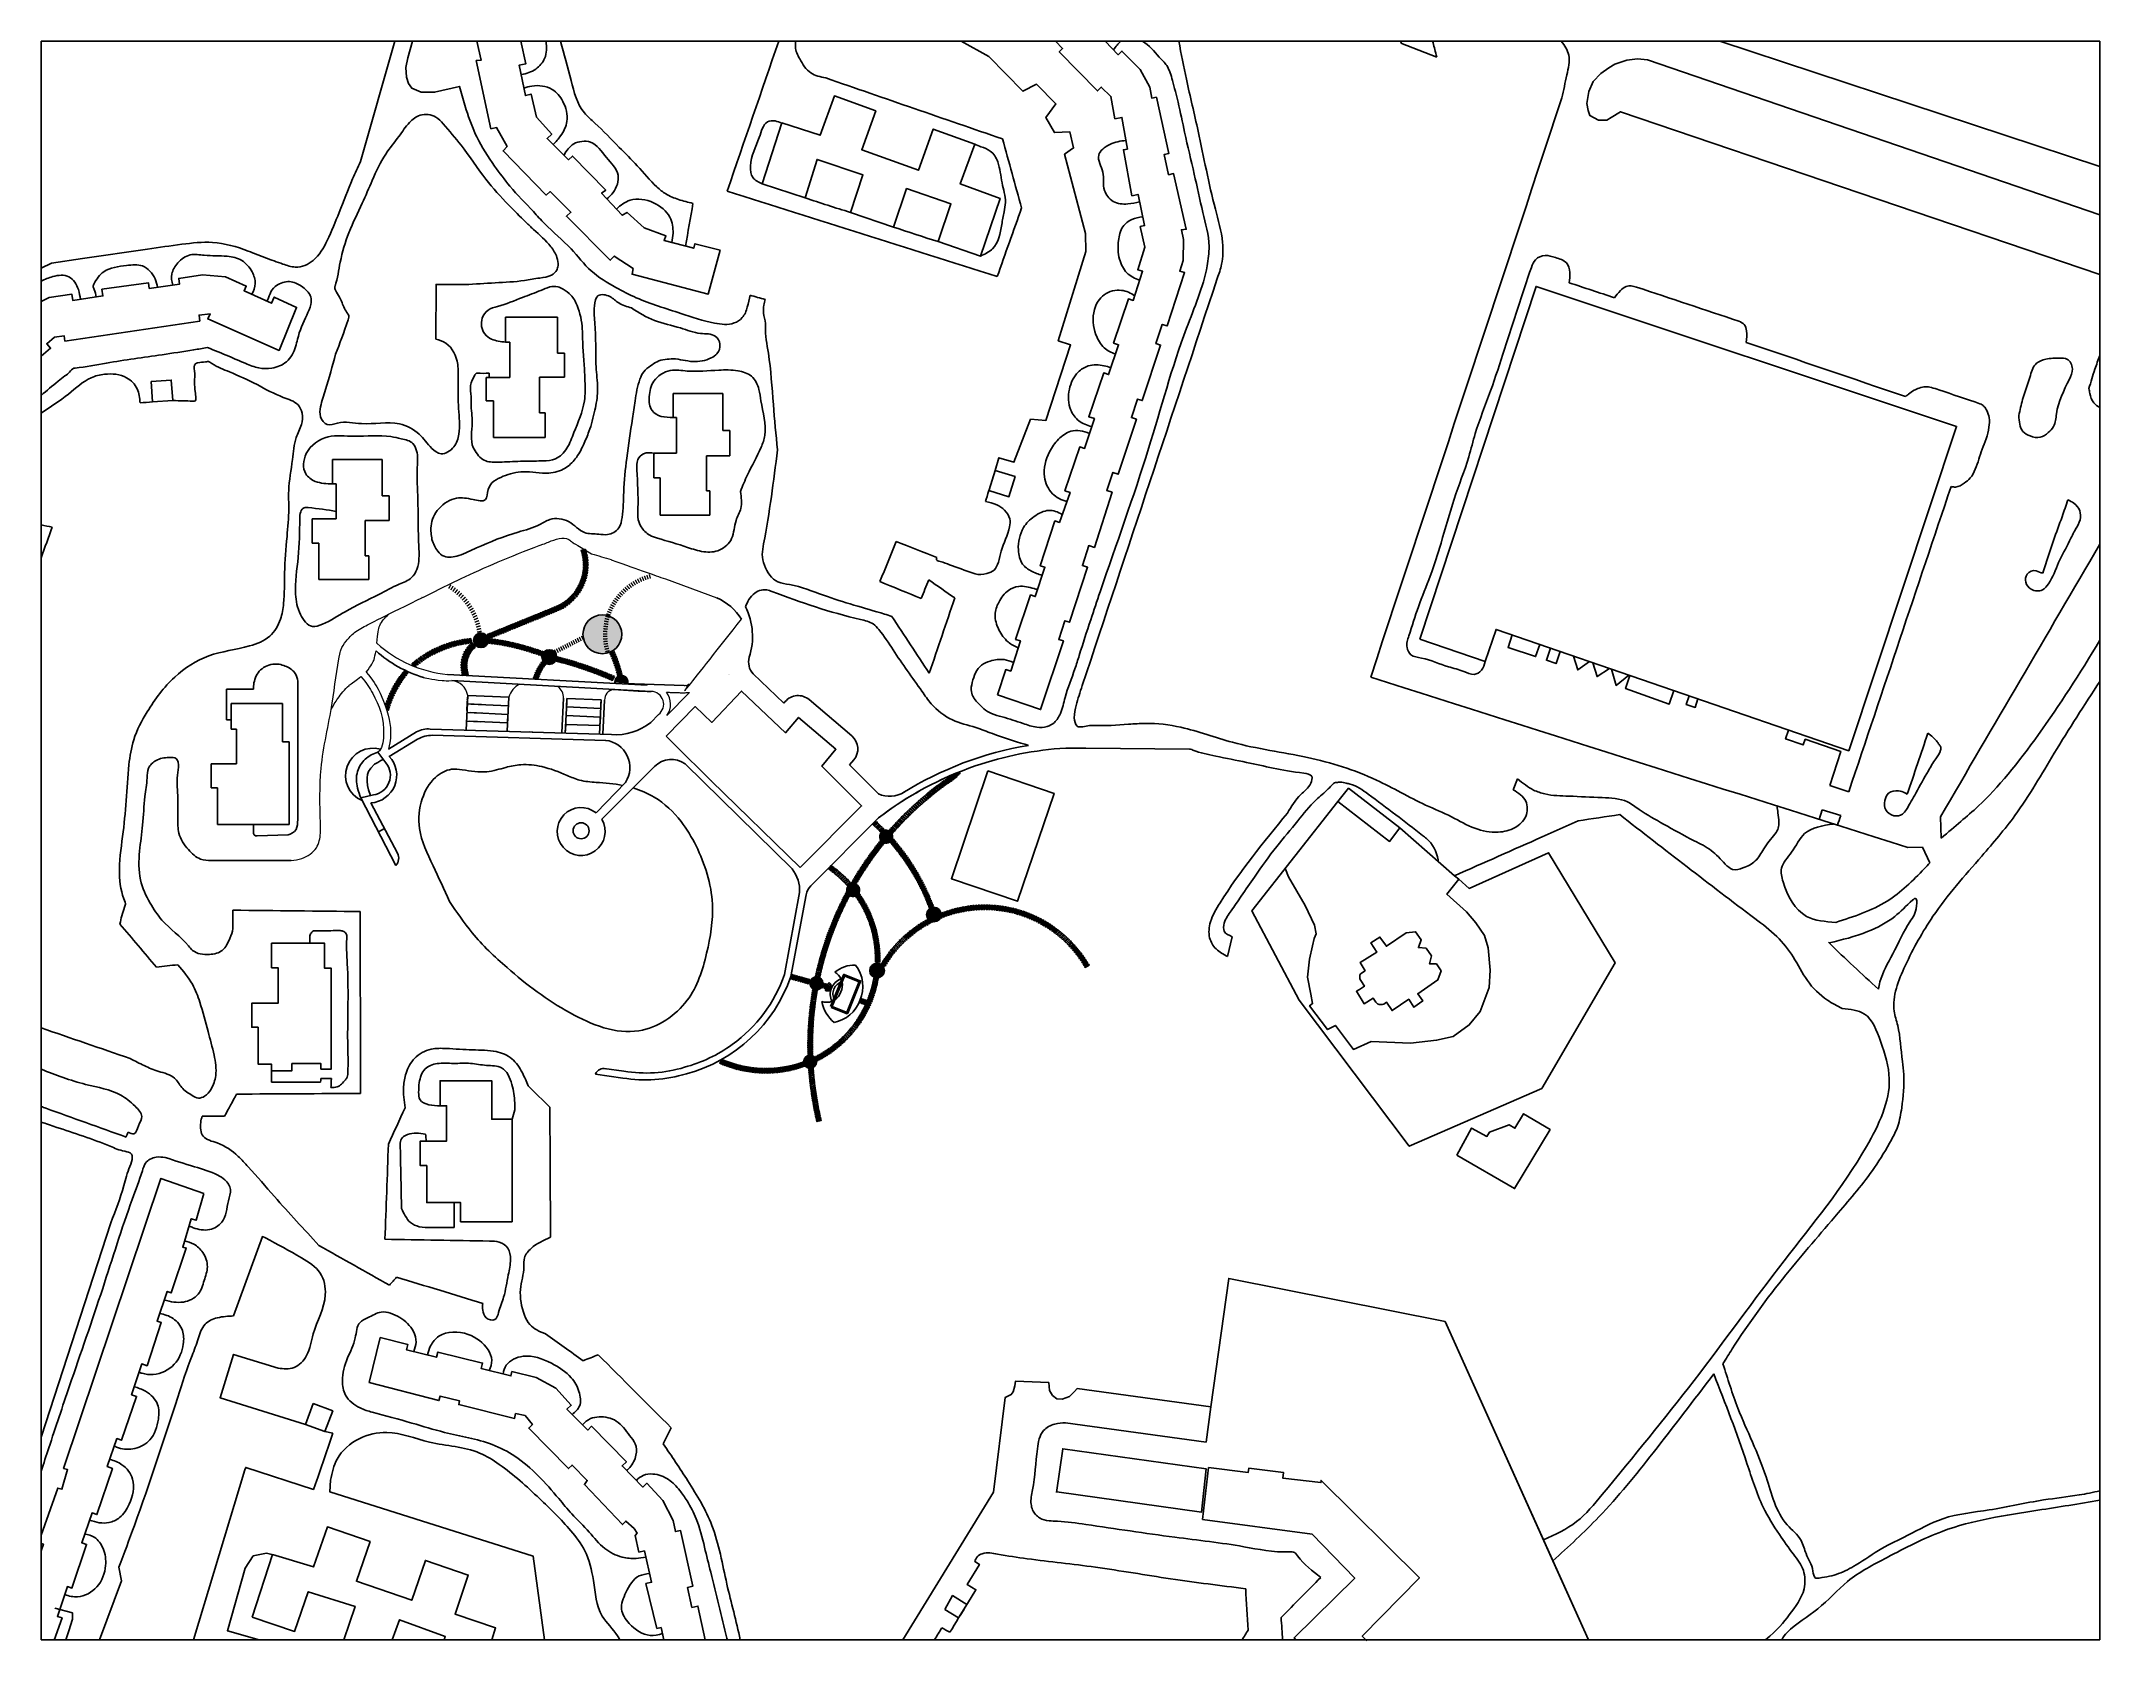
# Model space of a CAD drawing. Header units: millimetres. Extents: x 90409 to 691707, y 23091 to 490317.
import ezdxf

# ---------------------------------------------------------------- set-up
doc = ezdxf.new("R2010")
doc.units = ezdxf.units.MM
doc.layers.add('ГАЗОН+ТРАТУАР', color=7, linetype='Continuous', lineweight=0)
doc.layers.add('границы проектирования', color=150, linetype='Continuous', lineweight=30)
for name, color, linetype in [('дома', 253, 'Continuous'), ('дороги', 9, 'Continuous'), ('озеро', 253, 'Continuous'), ('рамка', 250, 'Continuous')]:
    doc.layers.add(name, color=color, linetype=linetype)
doc.layers.add('дорожки', color=252, linetype='Continuous', transparency=0.5)
doc.layers.add('пантон', color=34, linetype='Continuous', transparency=0.2)

# ---------------------------------------------------------------- blocks, each defined once
blk = doc.blocks.new('*U5')
at = {"layer": 'дорожки', "transparency": 33554559}
blk.add_lwpolyline([(400, 4), (0, 0), (11, -1300), (411, -1296)], close=True, dxfattribs=at)
blk = doc.blocks.new('*U6')
at = {"layer": 'дорожки', "color": 0, "linetype": 'ByBlock', "lineweight": -2, "transparency": 16777216}
for p, rotation in [((218591, 314589), 178.9521404017), ((219332, 314572), 178.3460723350755), ((220072, 314538), 176.0471901132295), ((220810, 314481), 175.0555061297709), ((221547, 314411), 174.1030223802936), ((222284, 314329), 173.1866216529818), ((223018, 314235), 172.304372637283), ((223752, 314130), 171.4540791674523), ((224483, 314015), 170.6337763811744), ((225213, 313889), 169.8417486071689), ((225942, 313754), 169.0760828027418), ((226668, 313609), 168.3352574489057), ((227392, 313454), 167.617659980657), ((228115, 313291), 166.9217323042583), ((228835, 313119), 166.2461773477738), ((229554, 312939), 165.5895354334098), ((230270, 312751), 164.9505249306946), ((230984, 312554), 164.3368398636865), ((231697, 312351), 163.7582407753209), ((232407, 312140), 163.2161431126345), ((233115, 311923), 162.7117889366101), ((233821, 311700), 162.2463260975899), ((234526, 311472), 161.8208685756879), ((235229, 311238), 161.4362389618407), ((235930, 311000), 161.093355059717), ((236630, 310758), 160.79305096966)]:
    blk.add_blockref('*U5', p, dxfattribs=dict(at, rotation=rotation))
blk = doc.blocks.new('*U40')
blk.add_lwpolyline([(579, 640), (181, 679), (55, -615), (453, -653)], close=True)
blk = doc.blocks.new('*U42')
at = {"layer": 'дорожки', "color": 0, "linetype": 'ByBlock', "lineweight": -2, "transparency": 16777216, "rotation": 164.6265076254492}
for p in [(220768, 195455), (221470, 195262), (222172, 195069), (222873, 194876), (223575, 194683), (224277, 194490), (224978, 194297), (225680, 194104), (226382, 193911), (227083, 193718), (227785, 193525), (228487, 193332), (229189, 193140), (229890, 192947), (230592, 192754)]:
    blk.add_blockref('*U40', p, dxfattribs=at)
blk = doc.blocks.new('*U43')
blk.add_lwpolyline([(-36, -649), (364, -671), (435, 627), (36, 649)], close=True)
blk = doc.blocks.new('*U44')
at = {"layer": 'дорожки', "color": 0, "linetype": 'ByBlock', "lineweight": -2, "transparency": 16777216, "rotation": 340.9158824028783}
for p in [(240406, 188638), (241053, 188414), (241700, 188191)]:
    blk.add_blockref('*U43', p, dxfattribs=at)
blk = doc.blocks.new('*U45')
at = {"layer": 'дорожки'}
blk.add_lwpolyline([(-41, -670), (38, 627), (-361, 651), (-440, -646)], close=True, dxfattribs=at)
blk = doc.blocks.new('*U46')
at = {"color": 0, "linetype": 'ByBlock', "lineweight": -2, "transparency": 16777216}
for p, rotation in [((243770, 211573), 109.3086176753127), ((243963, 211005), 108.2151915705601), ((244145, 210433), 107.1217654658075), ((244317, 209857), 106.0283393610546), ((244477, 209278), 104.934913256302), ((244626, 208697), 103.8414871515494), ((244764, 208112), 102.7480610467968), ((244891, 207525), 101.6546349420438), ((245007, 206936), 100.5612088372916)]:
    blk.add_blockref('*U45', p, dxfattribs=dict(at, rotation=rotation))

msp = doc.modelspace()

# ---------------------------------------------------------------- hatches: boundary and pattern name
at = {"layer": 'дорожки', "transparency": 33554559}
h = msp.add_hatch(color=254, dxfattribs=at)
h.dxf.hatch_style = 1
h.paths.add_polyline_path([(249395, 341910), (249493, 341522), (248233, 341202), (248135, 341590)])
h = msp.add_hatch(color=254, dxfattribs=at)
h.dxf.hatch_style = 1
h.paths.add_polyline_path([(249615, 341185), (249693, 340792), (248418, 340539), (248340, 340931)])
h = msp.add_hatch(color=254, dxfattribs=at)
h.dxf.hatch_style = 1
h.paths.add_polyline_path([(249797, 340449), (249855, 340054), (248568, 339867), (248511, 340263)])
h = msp.add_hatch(color=254, dxfattribs=at)
h.dxf.hatch_style = 1
h.paths.add_polyline_path([(249941, 339706), (249978, 339307), (248683, 339188), (248647, 339586)])
h = msp.add_hatch(color=254, dxfattribs=at)
h.dxf.hatch_style = 1
h.paths.add_polyline_path([(250046, 338955), (250062, 338556), (248763, 338504), (248747, 338904)])
h = msp.add_hatch(color=254, dxfattribs=at)
h.dxf.hatch_style = 1
h.paths.add_polyline_path([(250124, 336686), (250077, 336289), (248786, 336440), (248832, 336837)])
h = msp.add_hatch(color=254, dxfattribs=at)
h.dxf.hatch_style = 1
h.paths.add_polyline_path([(250111, 338200), (250106, 337800), (248806, 337817), (248811, 338217)])
h = msp.add_hatch(color=254, dxfattribs=at)
h.dxf.hatch_style = 1
h.paths.add_polyline_path([(250137, 337443), (250111, 337044), (248814, 337128), (248840, 337527)])
h = msp.add_hatch(color=254, dxfattribs=at)
h.dxf.hatch_style = 1
h.paths.add_polyline_path([(210265, 331500), (209918, 331699), (209246, 330535), (209593, 330336)])
h = msp.add_hatch(color=254, dxfattribs=at)
h.dxf.hatch_style = 1
h.paths.add_polyline_path([(210924, 331047), (210586, 331261), (209868, 330124), (210207, 329911)])
h = msp.add_hatch(color=254, dxfattribs=at)
h.dxf.hatch_style = 1
h.paths.add_polyline_path([(211565, 330570), (211236, 330796), (210473, 329689), (210803, 329463)])
h = msp.add_hatch(color=254, dxfattribs=at)
h.dxf.hatch_style = 1
h.paths.add_polyline_path([(248263, 330190), (248042, 329857), (246959, 330577), (247181, 330910)])
h = msp.add_hatch(color=254, dxfattribs=at)
h.dxf.hatch_style = 1
h.paths.add_polyline_path([(248618, 330860), (248414, 330515), (247296, 331178), (247499, 331522)])
h = msp.add_hatch(color=254, dxfattribs=at)
h.dxf.hatch_style = 1
h.paths.add_polyline_path([(248938, 331546), (248752, 331192), (247601, 331795), (247786, 332149)])
h = msp.add_hatch(color=254, dxfattribs=at)
h.dxf.hatch_style = 1
h.paths.add_polyline_path([(249221, 332249), (249054, 331885), (247873, 332427), (248040, 332791)])
h = msp.add_hatch(color=254, dxfattribs=at)
h.dxf.hatch_style = 1
h.paths.add_polyline_path([(249467, 332965), (249320, 332594), (248112, 333073), (248259, 333445)])
h = msp.add_hatch(color=254, dxfattribs=at)
h.dxf.hatch_style = 1
h.paths.add_polyline_path([(249676, 333694), (249548, 333315), (248316, 333731), (248444, 334110)])
h = msp.add_hatch(color=254, dxfattribs=at)
h.dxf.hatch_style = 1
h.paths.add_polyline_path([(249846, 334432), (249738, 334047), (248487, 334398), (248595, 334783)])
h = msp.add_hatch(color=254, dxfattribs=at)
h.dxf.hatch_style = 1
h.paths.add_polyline_path([(249978, 335178), (249890, 334788), (248622, 335073), (248710, 335463)])
h = msp.add_hatch(color=254, dxfattribs=at)
h.dxf.hatch_style = 1
h.paths.add_polyline_path([(250070, 335930), (250003, 335536), (248722, 335755), (248789, 336149)])
h = msp.add_hatch(color=254, dxfattribs=at)
h.dxf.hatch_style = 1
h.paths.add_polyline_path([(261053, 330982), (260751, 330719), (261607, 329740), (261908, 330004)])
h = msp.add_hatch(color=254, dxfattribs=at)
h.dxf.hatch_style = 1
h.paths.add_polyline_path([(261628, 331442), (261317, 331191), (262134, 330180), (262445, 330431)])
h = msp.add_hatch(color=254, dxfattribs=at)
h.dxf.hatch_style = 1
h.paths.add_polyline_path([(262222, 331879), (261901, 331641), (262677, 330597), (262998, 330836)])
h = msp.add_hatch(color=254, dxfattribs=at)
h.dxf.hatch_style = 1
h.paths.add_polyline_path([(262832, 332292), (262502, 332067), (263236, 330994), (263566, 331220)])
h = msp.add_hatch(color=254, dxfattribs=at)
h.dxf.hatch_style = 1
h.paths.add_polyline_path([(263458, 332681), (263119, 332468), (263810, 331367), (264149, 331580)])
h = msp.add_hatch(color=254, dxfattribs=at)
h.dxf.hatch_style = 1
h.paths.add_polyline_path([(264099, 333045), (263752, 332846), (264399, 331718), (264746, 331917)])
h = msp.add_hatch(color=254, dxfattribs=at)
h.dxf.hatch_style = 1
h.paths.add_polyline_path([(264754, 333383), (264399, 333198), (265001, 332045), (265356, 332231)])
h = msp.add_hatch(color=254, dxfattribs=at)
h.dxf.hatch_style = 1
h.paths.add_polyline_path([(265421, 333695), (265060, 333524), (265616, 332349), (265977, 332520)])
h = msp.add_hatch(color=254, dxfattribs=at)
h.dxf.hatch_style = 1
h.paths.add_polyline_path([(266101, 333980), (265733, 333823), (266242, 332627), (266610, 332784)])
h = msp.add_hatch(color=254, dxfattribs=at)
h.dxf.hatch_style = 1
h.paths.add_polyline_path([(266791, 334238), (266417, 334096), (266878, 332881), (267252, 333023)])
h = msp.add_hatch(color=254, dxfattribs=at)
h.dxf.hatch_style = 1
h.paths.add_polyline_path([(267491, 334469), (267112, 334342), (267525, 333109), (267904, 333236)])
h = msp.add_hatch(color=254, dxfattribs=at)
h.dxf.hatch_style = 1
h.paths.add_polyline_path([(268199, 334672), (267815, 334560), (268179, 333312), (268563, 333424)])
h = msp.add_hatch(color=254, dxfattribs=at)
h.dxf.hatch_style = 1
h.paths.add_polyline_path([(212187, 330067), (211867, 330306), (211061, 329230), (211382, 328991)])
h = msp.add_hatch(color=254, dxfattribs=at)
h.dxf.hatch_style = 1
h.paths.add_polyline_path([(212788, 329539), (212478, 329791), (211630, 328748), (211941, 328497)])
h = msp.add_hatch(color=254, dxfattribs=at)
h.dxf.hatch_style = 1
h.paths.add_polyline_path([(213368, 328988), (213068, 329252), (212179, 328244), (212480, 327980)])
h = msp.add_hatch(color=254, dxfattribs=at)
h.dxf.hatch_style = 1
h.paths.add_polyline_path([(213926, 328415), (213636, 328691), (212708, 327719), (212998, 327443)])
h = msp.add_hatch(color=254, dxfattribs=at)
h.dxf.hatch_style = 1
h.paths.add_polyline_path([(214460, 327820), (214181, 328107), (213216, 327172), (213494, 326885)])
h = msp.add_hatch(color=254, dxfattribs=at)
h.dxf.hatch_style = 1
h.paths.add_polyline_path([(214970, 327204), (214703, 327502), (213701, 326607), (213968, 326309)])
h = msp.add_hatch(color=254, dxfattribs=at)
h.dxf.hatch_style = 1
h.paths.add_polyline_path([(215456, 326568), (215201, 326877), (214164, 326022), (214419, 325714)])
h = msp.add_hatch(color=254, dxfattribs=at)
h.dxf.hatch_style = 1
h.paths.add_polyline_path([(215915, 325914), (215673, 326232), (214603, 325419), (214845, 325101)])
h = msp.add_hatch(color=254, dxfattribs=at)
h.dxf.hatch_style = 1
h.paths.add_polyline_path([(216349, 325242), (216119, 325569), (215018, 324800), (215247, 324472)])
h = msp.add_hatch(color=254, dxfattribs=at)
h.dxf.hatch_style = 1
h.paths.add_polyline_path([(216755, 324553), (216538, 324889), (215407, 324164), (215624, 323828)])
h = msp.add_hatch(color=254, dxfattribs=at)
h.dxf.hatch_style = 1
h.paths.add_polyline_path([(240334, 323576), (239957, 323443), (239525, 324670), (239902, 324803)])
h = msp.add_hatch(color=254, dxfattribs=at)
h.dxf.hatch_style = 1
h.paths.add_polyline_path([(241003, 323849), (240626, 323716), (240194, 324942), (240571, 325075)])
h = msp.add_hatch(color=254, dxfattribs=at)
h.dxf.hatch_style = 1
h.paths.add_polyline_path([(241681, 324134), (241306, 323994), (240851, 325212), (241226, 325352)])
h = msp.add_hatch(color=254, dxfattribs=at)
h.dxf.hatch_style = 1
h.paths.add_polyline_path([(242361, 324468), (241994, 324309), (241476, 325501), (241843, 325661)])
h = msp.add_hatch(color=254, dxfattribs=at)
h.dxf.hatch_style = 1
h.paths.add_polyline_path([(243022, 324837), (242664, 324659), (242085, 325823), (242443, 326001)])
h = msp.add_hatch(color=254, dxfattribs=at)
h.dxf.hatch_style = 1
h.paths.add_polyline_path([(243664, 325241), (243316, 325044), (242676, 326176), (243024, 326372)])
h = msp.add_hatch(color=254, dxfattribs=at)
h.dxf.hatch_style = 1
h.paths.add_polyline_path([(244283, 325677), (243946, 325462), (243248, 326559), (243586, 326773)])
h = msp.add_hatch(color=254, dxfattribs=at)
h.dxf.hatch_style = 1
h.paths.add_polyline_path([(244879, 326144), (244554, 325912), (243800, 326971), (244125, 327203)])
h = msp.add_hatch(color=254, dxfattribs=at)
h.dxf.hatch_style = 1
h.paths.add_polyline_path([(245450, 326643), (245137, 326394), (244329, 327412), (244642, 327661)])
h = msp.add_hatch(color=254, dxfattribs=at)
h.dxf.hatch_style = 1
h.paths.add_polyline_path([(245994, 327170), (245694, 326905), (244834, 327880), (245134, 328145)])
h = msp.add_hatch(color=254, dxfattribs=at)
h.dxf.hatch_style = 1
h.paths.add_polyline_path([(246510, 327725), (246224, 327445), (245314, 328373), (245600, 328653)])
h = msp.add_hatch(color=254, dxfattribs=at)
h.dxf.hatch_style = 1
h.paths.add_polyline_path([(246996, 328306), (246725, 328012), (245768, 328891), (246039, 329186)])
h = msp.add_hatch(color=254, dxfattribs=at)
h.dxf.hatch_style = 1
h.paths.add_polyline_path([(247451, 328912), (247196, 328604), (246194, 329432), (246449, 329740)])
h = msp.add_hatch(color=254, dxfattribs=at)
h.dxf.hatch_style = 1
h.paths.add_polyline_path([(247874, 329540), (247635, 329219), (246592, 329994), (246830, 330316)])
h = msp.add_hatch(color=254, dxfattribs=at)
h.dxf.hatch_style = 1
h.paths.add_polyline_path([(256454, 325285), (256277, 324926), (257444, 324353), (257620, 324712)])
h = msp.add_hatch(color=254, dxfattribs=at)
h.dxf.hatch_style = 1
h.paths.add_polyline_path([(256808, 325931), (256617, 325580), (257760, 324961), (257951, 325312)])
h = msp.add_hatch(color=254, dxfattribs=at)
h.dxf.hatch_style = 1
h.paths.add_polyline_path([(257187, 326563), (256983, 326219), (258101, 325555), (258305, 325899)])
h = msp.add_hatch(color=254, dxfattribs=at)
h.dxf.hatch_style = 1
h.paths.add_polyline_path([(257591, 327179), (257373, 326844), (258464, 326136), (258682, 326472)])
h = msp.add_hatch(color=254, dxfattribs=at)
h.dxf.hatch_style = 1
h.paths.add_polyline_path([(258019, 327779), (257788, 327453), (258850, 326703), (259081, 327029)])
h = msp.add_hatch(color=254, dxfattribs=at)
h.dxf.hatch_style = 1
h.paths.add_polyline_path([(258471, 328362), (258227, 328044), (259259, 327253), (259502, 327570)])
h = msp.add_hatch(color=254, dxfattribs=at)
h.dxf.hatch_style = 1
h.paths.add_polyline_path([(258945, 328926), (258689, 328618), (259688, 327787), (259944, 328094)])
h = msp.add_hatch(color=254, dxfattribs=at)
h.dxf.hatch_style = 1
h.paths.add_polyline_path([(259441, 329471), (259173, 329174), (260139, 328303), (260406, 328600)])
h = msp.add_hatch(color=254, dxfattribs=at)
h.dxf.hatch_style = 1
h.paths.add_polyline_path([(259958, 329996), (259679, 329709), (260609, 328802), (260888, 329088)])
h = msp.add_hatch(color=254, dxfattribs=at)
h.dxf.hatch_style = 1
h.paths.add_polyline_path([(260496, 330500), (260205, 330225), (261099, 329281), (261389, 329556)])
h = msp.add_hatch(color=254, dxfattribs=at)
h.dxf.hatch_style = 1
h.paths.add_polyline_path([(217134, 323849), (216931, 324193), (215772, 323513), (215975, 323169)])
h = msp.add_hatch(color=254, dxfattribs=at)
h.dxf.hatch_style = 1
h.paths.add_polyline_path([(217484, 323130), (217295, 323482), (216110, 322849), (216299, 322496)])
h = msp.add_hatch(color=254, dxfattribs=at)
h.dxf.hatch_style = 1
h.paths.add_polyline_path([(217805, 322397), (217630, 322757), (216421, 322171), (216596, 321812)])
h = msp.add_hatch(color=254, dxfattribs=at)
h.dxf.hatch_style = 1
h.paths.add_polyline_path([(218098, 321653), (217937, 322019), (216705, 321482), (216866, 321116)])
h = msp.add_hatch(color=254, dxfattribs=at)
h.dxf.hatch_style = 1
h.paths.add_polyline_path([(218360, 320898), (218214, 321270), (216962, 320782), (217108, 320410)])
h = msp.add_hatch(color=254, dxfattribs=at)
h.dxf.hatch_style = 1
h.paths.add_polyline_path([(218592, 320132), (218461, 320510), (217191, 320072), (217322, 319694)])
h = msp.add_hatch(color=254, dxfattribs=at)
h.dxf.hatch_style = 1
h.paths.add_polyline_path([(218794, 319358), (218678, 319741), (217391, 319354), (217507, 318971)])
h = msp.add_hatch(color=254, dxfattribs=at)
h.dxf.hatch_style = 1
h.paths.add_polyline_path([(218964, 318577), (218864, 318964), (217563, 318629), (217663, 318241)])
h = msp.add_hatch(color=254, dxfattribs=at)
h.dxf.hatch_style = 1
h.paths.add_polyline_path([(225609, 317586), (225232, 317453), (224800, 318679), (225177, 318812)])
h = msp.add_hatch(color=254, dxfattribs=at)
h.dxf.hatch_style = 1
h.paths.add_polyline_path([(226279, 317859), (225901, 317726), (225469, 318952), (225847, 319085)])
h = msp.add_hatch(color=254, dxfattribs=at)
h.dxf.hatch_style = 1
h.paths.add_polyline_path([(226948, 318131), (226571, 317998), (226139, 319224), (226516, 319357)])
h = msp.add_hatch(color=254, dxfattribs=at)
h.dxf.hatch_style = 1
h.paths.add_polyline_path([(227617, 318403), (227240, 318270), (226808, 319496), (227185, 319629)])
h = msp.add_hatch(color=254, dxfattribs=at)
h.dxf.hatch_style = 1
h.paths.add_polyline_path([(228287, 318675), (227909, 318542), (227477, 319769), (227854, 319902)])
h = msp.add_hatch(color=254, dxfattribs=at)
h.dxf.hatch_style = 1
h.paths.add_polyline_path([(228956, 318948), (228579, 318815), (228146, 320041), (228524, 320174)])
h = msp.add_hatch(color=254, dxfattribs=at)
h.dxf.hatch_style = 1
h.paths.add_polyline_path([(229625, 319220), (229248, 319087), (228816, 320313), (229193, 320446)])
h = msp.add_hatch(color=254, dxfattribs=at)
h.dxf.hatch_style = 1
h.paths.add_polyline_path([(230295, 319492), (229917, 319359), (229485, 320585), (229862, 320718)])
h = msp.add_hatch(color=254, dxfattribs=at)
h.dxf.hatch_style = 1
h.paths.add_polyline_path([(230964, 319765), (230587, 319632), (230154, 320858), (230532, 320991)])
h = msp.add_hatch(color=254, dxfattribs=at)
h.dxf.hatch_style = 1
h.paths.add_polyline_path([(231633, 320037), (231256, 319904), (230824, 321130), (231201, 321263)])
h = msp.add_hatch(color=254, dxfattribs=at)
h.dxf.hatch_style = 1
h.paths.add_polyline_path([(232302, 320309), (231925, 320176), (231493, 321402), (231870, 321535)])
h = msp.add_hatch(color=254, dxfattribs=at)
h.dxf.hatch_style = 1
h.paths.add_polyline_path([(232972, 320581), (232595, 320448), (232162, 321674), (232540, 321807)])
h = msp.add_hatch(color=254, dxfattribs=at)
h.dxf.hatch_style = 1
h.paths.add_polyline_path([(233641, 320854), (233264, 320721), (232832, 321947), (233209, 322080)])
h = msp.add_hatch(color=254, dxfattribs=at)
h.dxf.hatch_style = 1
h.paths.add_polyline_path([(234310, 321126), (233933, 320993), (233501, 322219), (233878, 322352)])
h = msp.add_hatch(color=254, dxfattribs=at)
h.dxf.hatch_style = 1
h.paths.add_polyline_path([(234980, 321398), (234602, 321265), (234170, 322491), (234547, 322624)])
h = msp.add_hatch(color=254, dxfattribs=at)
h.dxf.hatch_style = 1
h.paths.add_polyline_path([(235649, 321671), (235272, 321538), (234840, 322764), (235217, 322897)])
h = msp.add_hatch(color=254, dxfattribs=at)
h.dxf.hatch_style = 1
h.paths.add_polyline_path([(236318, 321943), (235941, 321810), (235509, 323036), (235886, 323169)])
h = msp.add_hatch(color=254, dxfattribs=at)
h.dxf.hatch_style = 1
h.paths.add_polyline_path([(236988, 322215), (236610, 322082), (236178, 323308), (236555, 323441)])
h = msp.add_hatch(color=254, dxfattribs=at)
h.dxf.hatch_style = 1
h.paths.add_polyline_path([(237657, 322487), (237280, 322354), (236847, 323580), (237225, 323713)])
h = msp.add_hatch(color=254, dxfattribs=at)
h.dxf.hatch_style = 1
h.paths.add_polyline_path([(238326, 322760), (237949, 322627), (237517, 323853), (237894, 323986)])
h = msp.add_hatch(color=254, dxfattribs=at)
h.dxf.hatch_style = 1
h.paths.add_polyline_path([(238996, 323032), (238618, 322899), (238186, 324125), (238563, 324258)])
h = msp.add_hatch(color=254, dxfattribs=at)
h.dxf.hatch_style = 1
h.paths.add_polyline_path([(239665, 323304), (239288, 323171), (238855, 324397), (239233, 324530)])
at = {"layer": 'дорожки', "transparency": 33554687}
h = msp.add_hatch(color=254, dxfattribs=at)
h.dxf.hatch_style = 1
edge = h.paths.add_edge_path()
edge.add_arc((254330, 317082), 5674, 0, 360)
at = {"layer": 'дорожки', "transparency": 33554559}
h = msp.add_hatch(color=254, dxfattribs=at)
h.dxf.hatch_style = 1
h.paths.add_polyline_path([(254551, 318509), (254592, 318907), (255885, 318774), (255845, 318376)])
h = msp.add_hatch(color=254, dxfattribs=at)
h.dxf.hatch_style = 1
h.paths.add_polyline_path([(254628, 319260), (254684, 319656), (255971, 319472), (255915, 319076)])
h = msp.add_hatch(color=254, dxfattribs=at)
h.dxf.hatch_style = 1
h.paths.add_polyline_path([(254734, 320008), (254806, 320402), (256085, 320166), (256012, 319773)])
h = msp.add_hatch(color=254, dxfattribs=at)
h.dxf.hatch_style = 1
h.paths.add_polyline_path([(254888, 321161), (254801, 320770), (256070, 320487), (256157, 320878)])
h = msp.add_hatch(color=254, dxfattribs=at)
h.dxf.hatch_style = 1
h.paths.add_polyline_path([(255080, 321872), (254978, 321486), (256234, 321153), (256337, 321539)])
h = msp.add_hatch(color=254, dxfattribs=at)
h.dxf.hatch_style = 1
h.paths.add_polyline_path([(255301, 322575), (255183, 322193), (256425, 321811), (256543, 322193)])
h = msp.add_hatch(color=254, dxfattribs=at)
h.dxf.hatch_style = 1
h.paths.add_polyline_path([(255548, 323269), (255416, 322892), (256642, 322461), (256775, 322838)])
h = msp.add_hatch(color=254, dxfattribs=at)
h.dxf.hatch_style = 1
h.paths.add_polyline_path([(255824, 323953), (255676, 323581), (256884, 323102), (257032, 323474)])
h = msp.add_hatch(color=254, dxfattribs=at)
h.dxf.hatch_style = 1
h.paths.add_polyline_path([(256125, 324625), (255963, 324260), (257152, 323733), (257314, 324098)])
h = msp.add_hatch(color=254, dxfattribs=at)
h.dxf.hatch_style = 1
h.paths.add_polyline_path([(206225, 311888), (205902, 311652), (205135, 312702), (205458, 312938)])
h = msp.add_hatch(color=254, dxfattribs=at)
h.dxf.hatch_style = 1
h.paths.add_polyline_path([(206900, 312194), (206571, 311966), (205831, 313035), (206160, 313263)])
h = msp.add_hatch(color=254, dxfattribs=at)
h.dxf.hatch_style = 1
h.paths.add_polyline_path([(207583, 312484), (207249, 312264), (206535, 313350), (206869, 313570)])
h = msp.add_hatch(color=254, dxfattribs=at)
h.dxf.hatch_style = 1
h.paths.add_polyline_path([(208273, 312756), (207933, 312544), (207246, 313648), (207586, 313859)])
h = msp.add_hatch(color=254, dxfattribs=at)
h.dxf.hatch_style = 1
h.paths.add_polyline_path([(208969, 313011), (208624, 312808), (207965, 313928), (208309, 314131)])
h = msp.add_hatch(color=254, dxfattribs=at)
h.dxf.hatch_style = 1
h.paths.add_polyline_path([(209671, 313249), (209321, 313054), (208690, 314191), (209040, 314385)])
h = msp.add_hatch(color=254, dxfattribs=at)
h.dxf.hatch_style = 1
h.paths.add_polyline_path([(210379, 313469), (210025, 313283), (209421, 314435), (209776, 314621)])
h = msp.add_hatch(color=254, dxfattribs=at)
h.dxf.hatch_style = 1
h.paths.add_polyline_path([(211092, 313672), (210733, 313495), (210159, 314661), (210518, 314838)])
h = msp.add_hatch(color=254, dxfattribs=at)
h.dxf.hatch_style = 1
h.paths.add_polyline_path([(211810, 313857), (211447, 313689), (210902, 314869), (211265, 315037)])
h = msp.add_hatch(color=254, dxfattribs=at)
h.dxf.hatch_style = 1
h.paths.add_polyline_path([(212532, 314024), (212165, 313865), (211649, 315058), (212016, 315217)])
h = msp.add_hatch(color=254, dxfattribs=at)
h.dxf.hatch_style = 1
h.paths.add_polyline_path([(213259, 314173), (212888, 314024), (212401, 315229), (212772, 315379)])
h = msp.add_hatch(color=254, dxfattribs=at)
h.dxf.hatch_style = 1
h.paths.add_polyline_path([(213988, 314305), (213614, 314164), (213157, 315382), (213532, 315522)])
h = msp.add_hatch(color=254, dxfattribs=at)
h.dxf.hatch_style = 1
h.paths.add_polyline_path([(214721, 314418), (214343, 314287), (213917, 315515), (214295, 315646)])
h = msp.add_hatch(color=254, dxfattribs=at)
h.dxf.hatch_style = 1
h.paths.add_polyline_path([(214605, 312843), (214363, 312525), (215642, 311508), (215884, 311826)])
h = msp.add_hatch(color=254, dxfattribs=at)
h.dxf.hatch_style = 1
h.paths.add_polyline_path([(215456, 314513), (215075, 314391), (214680, 315630), (215061, 315752)])
h = msp.add_hatch(color=254, dxfattribs=at)
h.dxf.hatch_style = 1
h.paths.add_polyline_path([(215084, 313477), (214814, 313182), (215994, 312051), (216264, 312346)])
h = msp.add_hatch(color=254, dxfattribs=at)
h.dxf.hatch_style = 1
h.paths.add_polyline_path([(215620, 314063), (215323, 313794), (216394, 312560), (216690, 312828)])
h = msp.add_hatch(color=254, dxfattribs=at)
h.dxf.hatch_style = 1
h.paths.add_polyline_path([(216194, 314590), (215810, 314478), (215445, 315726), (215829, 315838)])
h = msp.add_hatch(color=254, dxfattribs=at)
h.dxf.hatch_style = 1
h.paths.add_polyline_path([(216207, 314597), (215887, 314357), (216840, 313029), (217159, 313269)])
at = {"layer": 'дорожки', "transparency": 33554687}
h = msp.add_hatch(color=254, dxfattribs=at)
h.dxf.hatch_style = 1
edge = h.paths.add_edge_path()
edge.add_arc((218862, 315317), 2142, 0, 360)
at = {"layer": 'дорожки', "transparency": 33554559}
h = msp.add_hatch(color=254, dxfattribs=at)
h.dxf.hatch_style = 1
h.paths.add_polyline_path([(217673, 314689), (217284, 314596), (216981, 315860), (217370, 315953)])
h = msp.add_hatch(color=254, dxfattribs=at)
h.dxf.hatch_style = 1
h.paths.add_polyline_path([(217517, 315493), (217158, 315316), (217850, 313835), (218209, 314012)])
h = msp.add_hatch(color=254, dxfattribs=at)
h.dxf.hatch_style = 1
h.paths.add_polyline_path([(217165, 314632), (217565, 314629), (217578, 315929), (217178, 315932)])
h = msp.add_hatch(color=254, dxfattribs=at)
h.dxf.hatch_style = 1
h.paths.add_polyline_path([(217686, 314607), (218086, 314604), (218099, 315917), (217699, 315921)])
h = msp.add_hatch(color=254, dxfattribs=at)
h.dxf.hatch_style = 1
h.paths.add_polyline_path([(219104, 317790), (219019, 318180), (217705, 317897), (217790, 317506)])
h = msp.add_hatch(color=254, dxfattribs=at)
h.dxf.hatch_style = 1
h.paths.add_polyline_path([(218415, 314711), (218023, 314628), (217752, 315899), (218143, 315983)])
h = msp.add_hatch(color=254, dxfattribs=at)
h.dxf.hatch_style = 1
h.paths.add_polyline_path([(218228, 315846), (217855, 315703), (218407, 314165), (218781, 314308)])
h = msp.add_hatch(color=254, dxfattribs=at)
h.dxf.hatch_style = 1
h.paths.add_polyline_path([(218191, 314593), (218591, 314589), (218604, 315889), (218204, 315893)])
h = msp.add_hatch(color=254, dxfattribs=at)
h.dxf.hatch_style = 1
h.paths.add_polyline_path([(219156, 314715), (218763, 314641), (218523, 315919), (218916, 315993)])
h = msp.add_hatch(color=254, dxfattribs=at)
h.dxf.hatch_style = 1
h.paths.add_polyline_path([(218969, 316133), (218584, 316024), (218992, 314442), (219377, 314550)])
h = msp.add_hatch(color=254, dxfattribs=at)
h.dxf.hatch_style = 1
h.paths.add_polyline_path([(218932, 314580), (219332, 314572), (219358, 315872), (218958, 315880)])
h = msp.add_hatch(color=254, dxfattribs=at)
h.dxf.hatch_style = 1
h.paths.add_polyline_path([(219672, 314562), (220072, 314538), (220150, 315836), (219750, 315860)])
h = msp.add_hatch(color=254, dxfattribs=at)
h.dxf.hatch_style = 1
h.paths.add_polyline_path([(220411, 314512), (220810, 314481), (220911, 315777), (220512, 315808)])
h = msp.add_hatch(color=254, dxfattribs=at)
h.dxf.hatch_style = 1
h.paths.add_polyline_path([(221594, 315953), (221216, 315820), (220784, 317046), (221161, 317179)])
h = msp.add_hatch(color=254, dxfattribs=at)
h.dxf.hatch_style = 1
h.paths.add_polyline_path([(221149, 314448), (221547, 314411), (221670, 315705), (221271, 315742)])
h = msp.add_hatch(color=254, dxfattribs=at)
h.dxf.hatch_style = 1
h.paths.add_polyline_path([(222263, 316225), (221886, 316092), (221453, 317318), (221831, 317451)])
h = msp.add_hatch(color=254, dxfattribs=at)
h.dxf.hatch_style = 1
h.paths.add_polyline_path([(221886, 314372), (222284, 314329), (222426, 315621), (222029, 315665)])
h = msp.add_hatch(color=254, dxfattribs=at)
h.dxf.hatch_style = 1
h.paths.add_polyline_path([(222932, 316497), (222555, 316364), (222123, 317590), (222500, 317723)])
h = msp.add_hatch(color=254, dxfattribs=at)
h.dxf.hatch_style = 1
h.paths.add_polyline_path([(222622, 314285), (223018, 314235), (223181, 315525), (222784, 315575)])
h = msp.add_hatch(color=254, dxfattribs=at)
h.dxf.hatch_style = 1
h.paths.add_polyline_path([(223602, 316770), (223224, 316637), (222792, 317863), (223169, 317996)])
h = msp.add_hatch(color=254, dxfattribs=at)
h.dxf.hatch_style = 1
h.paths.add_polyline_path([(223356, 314186), (223752, 314130), (223934, 315417), (223537, 315473)])
h = msp.add_hatch(color=254, dxfattribs=at)
h.dxf.hatch_style = 1
h.paths.add_polyline_path([(224271, 317042), (223894, 316909), (223461, 318135), (223839, 318268)])
h = msp.add_hatch(color=254, dxfattribs=at)
h.dxf.hatch_style = 1
h.paths.add_polyline_path([(224088, 314077), (224483, 314015), (224684, 315299), (224288, 315361)])
h = msp.add_hatch(color=254, dxfattribs=at)
h.dxf.hatch_style = 1
h.paths.add_polyline_path([(224940, 317314), (224563, 317181), (224131, 318407), (224508, 318540)])
h = msp.add_hatch(color=254, dxfattribs=at)
h.dxf.hatch_style = 1
h.paths.add_polyline_path([(224819, 313956), (225213, 313889), (225431, 315171), (225037, 315238)])
h = msp.add_hatch(color=254, dxfattribs=at)
h.dxf.hatch_style = 1
h.paths.add_polyline_path([(225548, 313826), (225942, 313754), (226177, 315032), (225783, 315105)])
h = msp.add_hatch(color=254, dxfattribs=at)
h.dxf.hatch_style = 1
h.paths.add_polyline_path([(226275, 313686), (226668, 313609), (226919, 314884), (226527, 314962)])
h = msp.add_hatch(color=254, dxfattribs=at)
h.dxf.hatch_style = 1
h.paths.add_polyline_path([(227001, 313537), (227392, 313454), (227660, 314727), (227268, 314809)])
h = msp.add_hatch(color=254, dxfattribs=at)
h.dxf.hatch_style = 1
h.paths.add_polyline_path([(227724, 313378), (228115, 313291), (228398, 314560), (228007, 314647)])
h = msp.add_hatch(color=254, dxfattribs=at)
h.dxf.hatch_style = 1
h.paths.add_polyline_path([(228446, 313211), (228835, 313119), (229133, 314385), (228744, 314476)])
h = msp.add_hatch(color=254, dxfattribs=at)
h.dxf.hatch_style = 1
h.paths.add_polyline_path([(229166, 313035), (229554, 312939), (229866, 314201), (229478, 314297)])
h = msp.add_hatch(color=254, dxfattribs=at)
h.dxf.hatch_style = 1
h.paths.add_polyline_path([(229883, 312851), (230270, 312751), (230597, 314009), (230209, 314109)])
h = msp.add_hatch(color=254, dxfattribs=at)
h.dxf.hatch_style = 1
h.paths.add_polyline_path([(230598, 312659), (230984, 312554), (231324, 313809), (230938, 313914)])
h = msp.add_hatch(color=254, dxfattribs=at)
h.dxf.hatch_style = 1
h.paths.add_polyline_path([(231312, 312459), (231697, 312351), (232049, 313602), (231664, 313711)])
h = msp.add_hatch(color=254, dxfattribs=at)
h.dxf.hatch_style = 1
h.paths.add_polyline_path([(232023, 312252), (232407, 312140), (232771, 313388), (232387, 313500)])
h = msp.add_hatch(color=254, dxfattribs=at)
h.dxf.hatch_style = 1
h.paths.add_polyline_path([(232732, 312039), (233115, 311923), (233490, 313168), (233107, 313283)])
h = msp.add_hatch(color=254, dxfattribs=at)
h.dxf.hatch_style = 1
h.paths.add_polyline_path([(233439, 311819), (233821, 311700), (234207, 312942), (233825, 313060)])
h = msp.add_hatch(color=254, dxfattribs=at)
h.dxf.hatch_style = 1
h.paths.add_polyline_path([(234145, 311593), (234526, 311472), (234921, 312710), (234539, 312832)])
h = msp.add_hatch(color=254, dxfattribs=at)
h.dxf.hatch_style = 1
h.paths.add_polyline_path([(241095, 312979), (240737, 312801), (241315, 311636), (241673, 311814)])
h = msp.add_hatch(color=254, dxfattribs=at)
h.dxf.hatch_style = 1
h.paths.add_polyline_path([(241701, 313286), (241343, 313108), (241922, 311944), (242280, 312122)])
h = msp.add_hatch(color=254, dxfattribs=at)
h.dxf.hatch_style = 1
h.paths.add_polyline_path([(242308, 313593), (241950, 313415), (242528, 312251), (242886, 312429)])
h = msp.add_hatch(color=254, dxfattribs=at)
h.dxf.hatch_style = 1
h.paths.add_polyline_path([(242914, 313901), (242556, 313723), (243134, 312559), (243493, 312737)])
h = msp.add_hatch(color=254, dxfattribs=at)
h.dxf.hatch_style = 1
h.paths.add_polyline_path([(243521, 314208), (243162, 314030), (243741, 312866), (244099, 313044)])
h = msp.add_hatch(color=254, dxfattribs=at)
h.dxf.hatch_style = 1
h.paths.add_polyline_path([(244127, 314516), (243769, 314338), (244347, 313173), (244705, 313351)])
h = msp.add_hatch(color=254, dxfattribs=at)
h.dxf.hatch_style = 1
h.paths.add_polyline_path([(244733, 314823), (244375, 314645), (244953, 313481), (245312, 313659)])
h = msp.add_hatch(color=254, dxfattribs=at)
h.dxf.hatch_style = 1
h.paths.add_polyline_path([(245340, 315130), (244981, 314952), (245560, 313788), (245918, 313966)])
h = msp.add_hatch(color=254, dxfattribs=at)
h.dxf.hatch_style = 1
h.paths.add_polyline_path([(245946, 315438), (245588, 315260), (246166, 314095), (246524, 314273)])
h = msp.add_hatch(color=254, dxfattribs=at)
h.dxf.hatch_style = 1
h.paths.add_polyline_path([(246552, 315745), (246194, 315567), (246772, 314403), (247131, 314581)])
h = msp.add_hatch(color=254, dxfattribs=at)
h.dxf.hatch_style = 1
h.paths.add_polyline_path([(247159, 316052), (246800, 315874), (247379, 314710), (247737, 314888)])
h = msp.add_hatch(color=254, dxfattribs=at)
h.dxf.hatch_style = 1
h.paths.add_polyline_path([(247765, 316360), (247407, 316182), (247985, 315018), (248343, 315196)])
h = msp.add_hatch(color=254, dxfattribs=at)
h.dxf.hatch_style = 1
h.paths.add_polyline_path([(248371, 316667), (248013, 316489), (248591, 315325), (248950, 315503)])
h = msp.add_hatch(color=254, dxfattribs=at)
h.dxf.hatch_style = 1
h.paths.add_polyline_path([(254489, 316999), (254498, 317399), (255798, 317370), (255789, 316970)])
h = msp.add_hatch(color=254, dxfattribs=at)
h.dxf.hatch_style = 1
h.paths.add_polyline_path([(254503, 316244), (254496, 316644), (255796, 316667), (255803, 316267)])
h = msp.add_hatch(color=254, dxfattribs=at)
h.dxf.hatch_style = 1
h.paths.add_polyline_path([(254505, 317755), (254530, 318154), (255827, 318073), (255803, 317674)])
h = msp.add_hatch(color=254, dxfattribs=at)
h.dxf.hatch_style = 1
h.paths.add_polyline_path([(254547, 315490), (254524, 315889), (255822, 315964), (255845, 315565)])
h = msp.add_hatch(color=254, dxfattribs=at)
h.dxf.hatch_style = 1
h.paths.add_polyline_path([(254621, 314738), (254582, 315136), (255876, 315263), (255915, 314864)])
h = msp.add_hatch(color=254, dxfattribs=at)
h.dxf.hatch_style = 1
h.paths.add_polyline_path([(254725, 313990), (254671, 314386), (255958, 314564), (256013, 314168)])
h = msp.add_hatch(color=254, dxfattribs=at)
h.dxf.hatch_style = 1
h.paths.add_polyline_path([(254859, 313246), (254789, 313640), (256068, 313869), (256139, 313475)])
h = msp.add_hatch(color=254, dxfattribs=at)
h.dxf.hatch_style = 1
h.paths.add_polyline_path([(255023, 312509), (254937, 312899), (256206, 313179), (256292, 312789)])
h = msp.add_hatch(color=254, dxfattribs=at)
h.dxf.hatch_style = 1
h.paths.add_polyline_path([(199964, 307951), (199709, 307643), (198708, 308473), (198964, 308781)])
h = msp.add_hatch(color=254, dxfattribs=at)
h.dxf.hatch_style = 1
h.paths.add_polyline_path([(200544, 308413), (200281, 308112), (199302, 308966), (199565, 309268)])
h = msp.add_hatch(color=254, dxfattribs=at)
h.dxf.hatch_style = 1
h.paths.add_polyline_path([(201135, 308861), (200865, 308566), (199907, 309444), (200177, 309739)])
h = msp.add_hatch(color=254, dxfattribs=at)
h.dxf.hatch_style = 1
h.paths.add_polyline_path([(201737, 309293), (201460, 309005), (200524, 309907), (200801, 310195)])
h = msp.add_hatch(color=254, dxfattribs=at)
h.dxf.hatch_style = 1
h.paths.add_polyline_path([(202350, 309711), (202065, 309430), (201152, 310355), (201436, 310636)])
h = msp.add_hatch(color=254, dxfattribs=at)
h.dxf.hatch_style = 1
h.paths.add_polyline_path([(202973, 310113), (202681, 309840), (201791, 310787), (202082, 311061)])
h = msp.add_hatch(color=254, dxfattribs=at)
h.dxf.hatch_style = 1
h.paths.add_polyline_path([(203605, 310500), (203307, 310234), (202440, 311203), (202738, 311469)])
h = msp.add_hatch(color=254, dxfattribs=at)
h.dxf.hatch_style = 1
h.paths.add_polyline_path([(204247, 310872), (203942, 310612), (203100, 311602), (203404, 311862)])
h = msp.add_hatch(color=254, dxfattribs=at)
h.dxf.hatch_style = 1
h.paths.add_polyline_path([(204898, 311227), (204587, 310975), (203769, 311986), (204080, 312237)])
h = msp.add_hatch(color=254, dxfattribs=at)
h.dxf.hatch_style = 1
h.paths.add_polyline_path([(205557, 311566), (205240, 311322), (204448, 312352), (204765, 312596)])
h = msp.add_hatch(color=254, dxfattribs=at)
h.dxf.hatch_style = 1
h.paths.add_polyline_path([(213105, 308383), (213067, 307985), (214690, 307793), (214728, 308191)])
h = msp.add_hatch(color=254, dxfattribs=at)
h.dxf.hatch_style = 1
h.paths.add_polyline_path([(213104, 307589), (213103, 307189), (214736, 307148), (214738, 307548)])
h = msp.add_hatch(color=254, dxfattribs=at)
h.dxf.hatch_style = 1
h.paths.add_polyline_path([(213179, 309173), (213104, 308780), (214703, 308440), (214777, 308833)])
h = msp.add_hatch(color=254, dxfattribs=at)
h.dxf.hatch_style = 1
h.paths.add_polyline_path([(213176, 306798), (213212, 306399), (214843, 306509), (214807, 306908)])
h = msp.add_hatch(color=254, dxfattribs=at)
h.dxf.hatch_style = 1
h.paths.add_polyline_path([(213326, 309954), (213215, 309570), (214775, 309083), (214886, 309468)])
h = msp.add_hatch(color=254, dxfattribs=at)
h.dxf.hatch_style = 1
h.paths.add_polyline_path([(213544, 310718), (213398, 310345), (214907, 309717), (215053, 310089)])
h = msp.add_hatch(color=254, dxfattribs=at)
h.dxf.hatch_style = 1
h.paths.add_polyline_path([(213831, 311458), (213652, 311100), (215097, 310336), (215276, 310693)])
h = msp.add_hatch(color=254, dxfattribs=at)
h.dxf.hatch_style = 1
h.paths.add_polyline_path([(214186, 312168), (213975, 311829), (215342, 310934), (215554, 311274)])
h = msp.add_hatch(color=254, dxfattribs=at)
h.dxf.hatch_style = 1
h.paths.add_polyline_path([(234849, 311362), (235229, 311238), (235632, 312474), (235252, 312598)])
h = msp.add_hatch(color=254, dxfattribs=at)
h.dxf.hatch_style = 1
h.paths.add_polyline_path([(235163, 306680), (234997, 306317), (236180, 305777), (236346, 306141)])
h = msp.add_hatch(color=254, dxfattribs=at)
h.dxf.hatch_style = 1
h.paths.add_polyline_path([(235495, 307297), (235312, 306941), (236468, 306346), (236651, 306701)])
h = msp.add_hatch(color=254, dxfattribs=at)
h.dxf.hatch_style = 1
h.paths.add_polyline_path([(235551, 311126), (235930, 311000), (236341, 312234), (235961, 312360)])
h = msp.add_hatch(color=254, dxfattribs=at)
h.dxf.hatch_style = 1
h.paths.add_polyline_path([(235857, 307897), (235657, 307550), (236782, 306900), (236982, 307246)])
h = msp.add_hatch(color=254, dxfattribs=at)
h.dxf.hatch_style = 1
h.paths.add_polyline_path([(236246, 308479), (236030, 308142), (237123, 307439), (237340, 307775)])
h = msp.add_hatch(color=254, dxfattribs=at)
h.dxf.hatch_style = 1
h.paths.add_polyline_path([(236252, 310889), (236632, 310763), (237042, 311996), (236663, 312122)])
h = msp.add_hatch(color=254, dxfattribs=at)
h.dxf.hatch_style = 1
h.paths.add_polyline_path([(236663, 309041), (236431, 308715), (237489, 307961), (237722, 308286)])
at = {"layer": 'дорожки', "transparency": 33554687}
h = msp.add_hatch(color=254, dxfattribs=at)
h.dxf.hatch_style = 1
edge = h.paths.add_edge_path()
edge.add_arc((238833, 310424), 2142, 0, 360)
at = {"layer": 'дорожки', "transparency": 33554559}
h = msp.add_hatch(color=254, dxfattribs=at)
h.dxf.hatch_style = 1
h.paths.add_polyline_path([(238581, 311761), (238227, 311574), (238833, 310424), (239187, 310611)])
h = msp.add_hatch(color=254, dxfattribs=at)
h.dxf.hatch_style = 1
h.paths.add_polyline_path([(239214, 312069), (238859, 311886), (239456, 310731), (239811, 310915)])
h = msp.add_hatch(color=254, dxfattribs=at)
h.dxf.hatch_style = 1
h.paths.add_polyline_path([(240489, 312671), (240131, 312493), (240709, 311329), (241067, 311507)])
h = msp.add_hatch(color=254, dxfattribs=at)
h.dxf.hatch_style = 1
h.paths.add_polyline_path([(240947, 310592), (240570, 310726), (240134, 309502), (240511, 309368)])
h = msp.add_hatch(color=254, dxfattribs=at)
h.dxf.hatch_style = 1
h.paths.add_polyline_path([(241615, 310348), (241238, 310482), (240801, 309258), (241178, 309123)])
h = msp.add_hatch(color=254, dxfattribs=at)
h.dxf.hatch_style = 1
h.paths.add_polyline_path([(242281, 310175), (241906, 310312), (241460, 309090), (241836, 308953)])
h = msp.add_hatch(color=254, dxfattribs=at)
h.dxf.hatch_style = 1
h.paths.add_polyline_path([(242947, 309997), (242572, 310137), (242118, 308918), (242493, 308779)])
h = msp.add_hatch(color=254, dxfattribs=at)
h.dxf.hatch_style = 1
h.paths.add_polyline_path([(243611, 309816), (243237, 309957), (242775, 308742), (243149, 308600)])
h = msp.add_hatch(color=254, dxfattribs=at)
h.dxf.hatch_style = 1
h.paths.add_polyline_path([(244273, 309629), (243900, 309774), (243431, 308561), (243804, 308417)])
h = msp.add_hatch(color=254, dxfattribs=at)
h.dxf.hatch_style = 1
h.paths.add_polyline_path([(244935, 309439), (244563, 309586), (244086, 308376), (244458, 308230)])
h = msp.add_hatch(color=254, dxfattribs=at)
h.dxf.hatch_style = 1
h.paths.add_polyline_path([(245595, 309244), (245224, 309393), (244739, 308187), (245110, 308038)])
h = msp.add_hatch(color=254, dxfattribs=at)
h.dxf.hatch_style = 1
h.paths.add_polyline_path([(246254, 309045), (245884, 309196), (245391, 307994), (245761, 307842)])
h = msp.add_hatch(color=254, dxfattribs=at)
h.dxf.hatch_style = 1
h.paths.add_polyline_path([(246912, 308841), (246543, 308995), (246042, 307796), (246411, 307641)])
h = msp.add_hatch(color=254, dxfattribs=at)
h.dxf.hatch_style = 1
h.paths.add_polyline_path([(247568, 308633), (247200, 308790), (246691, 307593), (247059, 307437)])
h = msp.add_hatch(color=254, dxfattribs=at)
h.dxf.hatch_style = 1
h.paths.add_polyline_path([(248223, 308421), (247856, 308580), (247339, 307387), (247706, 307228)])
h = msp.add_hatch(color=254, dxfattribs=at)
h.dxf.hatch_style = 1
h.paths.add_polyline_path([(248877, 308204), (248511, 308366), (247986, 307176), (248352, 307015)])
h = msp.add_hatch(color=254, dxfattribs=at)
h.dxf.hatch_style = 1
h.paths.add_polyline_path([(249529, 307983), (249164, 308147), (248631, 306961), (248996, 306797)])
h = msp.add_hatch(color=254, dxfattribs=at)
h.dxf.hatch_style = 1
h.paths.add_polyline_path([(250179, 307758), (249816, 307924), (249275, 306742), (249639, 306576)])
h = msp.add_hatch(color=254, dxfattribs=at)
h.dxf.hatch_style = 1
h.paths.add_polyline_path([(250829, 307528), (250466, 307697), (249918, 306518), (250280, 306350)])
h = msp.add_hatch(color=254, dxfattribs=at)
h.dxf.hatch_style = 1
h.paths.add_polyline_path([(251476, 307294), (251115, 307466), (250558, 306290), (250920, 306119)])
h = msp.add_hatch(color=254, dxfattribs=at)
h.dxf.hatch_style = 1
h.paths.add_polyline_path([(252122, 307056), (251762, 307230), (251198, 306058), (251558, 305885)])
h = msp.add_hatch(color=254, dxfattribs=at)
h.dxf.hatch_style = 1
h.paths.add_polyline_path([(252767, 306814), (252407, 306990), (251836, 305822), (252195, 305646)])
h = msp.add_hatch(color=254, dxfattribs=at)
h.dxf.hatch_style = 1
h.paths.add_polyline_path([(253409, 306567), (253051, 306746), (252472, 305582), (252830, 305403)])
h = msp.add_hatch(color=254, dxfattribs=at)
h.dxf.hatch_style = 1
h.paths.add_polyline_path([(255215, 311778), (255114, 312165), (256371, 312495), (256473, 312109)])
h = msp.add_hatch(color=254, dxfattribs=at)
h.dxf.hatch_style = 1
h.paths.add_polyline_path([(256552, 311522), (256728, 311162), (257896, 311732), (257721, 312092)])
h = msp.add_hatch(color=254, dxfattribs=at)
h.dxf.hatch_style = 1
h.paths.add_polyline_path([(256835, 310866), (257004, 310503), (258182, 311054), (258012, 311416)])
h = msp.add_hatch(color=254, dxfattribs=at)
h.dxf.hatch_style = 1
h.paths.add_polyline_path([(257106, 310205), (257269, 309839), (258456, 310370), (258293, 310735)])
h = msp.add_hatch(color=254, dxfattribs=at)
h.dxf.hatch_style = 1
h.paths.add_polyline_path([(257366, 309539), (257524, 309171), (258719, 309682), (258562, 310050)])
h = msp.add_hatch(color=254, dxfattribs=at)
h.dxf.hatch_style = 1
h.paths.add_polyline_path([(257616, 308869), (257767, 308499), (258970, 308990), (258819, 309360)])
h = msp.add_hatch(color=254, dxfattribs=at)
h.dxf.hatch_style = 1
h.paths.add_polyline_path([(257854, 308196), (257999, 307823), (259210, 308294), (259066, 308666)])
h = msp.add_hatch(color=254, dxfattribs=at)
h.dxf.hatch_style = 1
h.paths.add_polyline_path([(258081, 307518), (258219, 307143), (259439, 307593), (259300, 307969)])
h = msp.add_hatch(color=254, dxfattribs=at)
h.dxf.hatch_style = 1
h.paths.add_polyline_path([(258296, 306837), (258428, 306459), (259655, 306889), (259523, 307267)])
h = msp.add_hatch(color=254, dxfattribs=at)
h.dxf.hatch_style = 1
h.paths.add_polyline_path([(193872, 300103), (193697, 299743), (192528, 300311), (192702, 300671)])
h = msp.add_hatch(color=254, dxfattribs=at)
h.dxf.hatch_style = 1
h.paths.add_polyline_path([(194221, 300777), (194038, 300421), (192883, 301018), (193067, 301374)])
h = msp.add_hatch(color=254, dxfattribs=at)
h.dxf.hatch_style = 1
h.paths.add_polyline_path([(194588, 301441), (194395, 301091), (193256, 301717), (193449, 302067)])
h = msp.add_hatch(color=254, dxfattribs=at)
h.dxf.hatch_style = 1
h.paths.add_polyline_path([(194971, 302097), (194770, 301751), (193646, 302406), (193848, 302751)])
h = msp.add_hatch(color=254, dxfattribs=at)
h.dxf.hatch_style = 1
h.paths.add_polyline_path([(195371, 302742), (195161, 302402), (194054, 303084), (194264, 303425)])
h = msp.add_hatch(color=254, dxfattribs=at)
h.dxf.hatch_style = 1
h.paths.add_polyline_path([(195786, 303377), (195568, 303042), (194479, 303753), (194698, 304088)])
h = msp.add_hatch(color=254, dxfattribs=at)
h.dxf.hatch_style = 1
h.paths.add_polyline_path([(196218, 304002), (195991, 303672), (194920, 304410), (195147, 304739)])
h = msp.add_hatch(color=254, dxfattribs=at)
h.dxf.hatch_style = 1
h.paths.add_polyline_path([(196665, 304615), (196430, 304291), (195378, 305056), (195614, 305379)])
h = msp.add_hatch(color=254, dxfattribs=at)
h.dxf.hatch_style = 1
h.paths.add_polyline_path([(197128, 305217), (196884, 304899), (195853, 305690), (196096, 306007)])
h = msp.add_hatch(color=254, dxfattribs=at)
h.dxf.hatch_style = 1
h.paths.add_polyline_path([(197605, 305807), (197354, 305496), (196342, 306312), (196594, 306623)])
h = msp.add_hatch(color=254, dxfattribs=at)
h.dxf.hatch_style = 1
h.paths.add_polyline_path([(213321, 306017), (213394, 305623), (215007, 305883), (214935, 306277)])
h = msp.add_hatch(color=254, dxfattribs=at)
h.dxf.hatch_style = 1
h.paths.add_polyline_path([(213417, 305425), (213489, 305032), (215103, 305291), (215030, 305685)])
h = msp.add_hatch(color=254, dxfattribs=at)
h.dxf.hatch_style = 1
h.paths.add_polyline_path([(234345, 304704), (234241, 304318), (235495, 303978), (235600, 304364)])
h = msp.add_hatch(color=254, dxfattribs=at)
h.dxf.hatch_style = 1
h.paths.add_polyline_path([(234589, 305403), (234459, 305025), (235687, 304601), (235818, 304979)])
h = msp.add_hatch(color=254, dxfattribs=at)
h.dxf.hatch_style = 1
h.paths.add_polyline_path([(234861, 306049), (234712, 305677), (235920, 305195), (236068, 305566)])
h = msp.add_hatch(color=254, dxfattribs=at)
h.dxf.hatch_style = 1
h.paths.add_polyline_path([(254050, 306316), (253694, 306497), (253107, 305337), (253463, 305156)])
h = msp.add_hatch(color=254, dxfattribs=at)
h.dxf.hatch_style = 1
h.paths.add_polyline_path([(254690, 306061), (254334, 306244), (253740, 305088), (254095, 304905)])
h = msp.add_hatch(color=254, dxfattribs=at)
h.dxf.hatch_style = 1
h.paths.add_polyline_path([(255328, 305802), (254973, 305987), (254371, 304835), (254725, 304650)])
h = msp.add_hatch(color=254, dxfattribs=at)
h.dxf.hatch_style = 1
h.paths.add_polyline_path([(255964, 305538), (255611, 305726), (255001, 304578), (255354, 304390)])
h = msp.add_hatch(color=254, dxfattribs=at)
h.dxf.hatch_style = 1
h.paths.add_polyline_path([(256598, 305271), (256246, 305461), (255629, 304317), (255981, 304127)])
h = msp.add_hatch(color=254, dxfattribs=at)
h.dxf.hatch_style = 1
h.paths.add_polyline_path([(257231, 304999), (256880, 305191), (256255, 304051), (256606, 303859)])
h = msp.add_hatch(color=254, dxfattribs=at)
h.dxf.hatch_style = 1
h.paths.add_polyline_path([(257861, 304723), (257512, 304917), (256879, 303781), (257229, 303587)])
at = {"layer": 'дорожки', "transparency": 33554687}
h = msp.add_hatch(color=254, dxfattribs=at)
h.dxf.hatch_style = 1
edge = h.paths.add_edge_path()
edge.add_spline(control_points=[(257747, 302991), (259040, 302905), (260438, 302813), (261960, 302714)], knot_values=[70635.1294343, 70635.1294343, 70635.1294343, 70635.1294343, 72845.5623177, 72845.5623177, 72845.5623177, 72845.5623177], degree=3, periodic=0)
edge.add_spline(control_points=[(261960, 302714), (261965, 302714), (261970, 302713), (261975, 302713)], knot_values=[0, 0, 0, 0, 15.6809354, 15.6809354, 15.6809354, 15.6809354], degree=3, periodic=0)
edge.add_arc((259882, 303163), 2142, 347.873493, 544.616062)
at = {"layer": 'дорожки', "transparency": 33554559}
h = msp.add_hatch(color=254, dxfattribs=at)
h.dxf.hatch_style = 1
h.paths.add_polyline_path([(258500, 306152), (258626, 305772), (259860, 306182), (259734, 306562)])
h = msp.add_hatch(color=254, dxfattribs=at)
h.dxf.hatch_style = 1
h.paths.add_polyline_path([(258693, 305464), (258813, 305082), (260053, 305471), (259933, 305853)])
h = msp.add_hatch(color=254, dxfattribs=at)
h.dxf.hatch_style = 1
h.paths.add_polyline_path([(192384, 296614), (192256, 296235), (191025, 296651), (191153, 297030)])
h = msp.add_hatch(color=254, dxfattribs=at)
h.dxf.hatch_style = 1
h.paths.add_polyline_path([(192140, 295895), (192022, 295513), (191056, 295809), (191175, 296191)])
h = msp.add_hatch(color=254, dxfattribs=at)
h.dxf.hatch_style = 1
h.paths.add_polyline_path([(192646, 297326), (192509, 296951), (191288, 297398), (191426, 297773)])
h = msp.add_hatch(color=254, dxfattribs=at)
h.dxf.hatch_style = 1
h.paths.add_polyline_path([(191957, 295270), (191839, 294888), (191356, 295036), (191474, 295418)])
h = msp.add_hatch(color=254, dxfattribs=at)
h.dxf.hatch_style = 1
h.paths.add_polyline_path([(192926, 298032), (192779, 297660), (191570, 298137), (191717, 298509)])
h = msp.add_hatch(color=254, dxfattribs=at)
h.dxf.hatch_style = 1
h.paths.add_polyline_path([(193224, 298730), (193068, 298362), (191871, 298870), (192027, 299238)])
h = msp.add_hatch(color=254, dxfattribs=at)
h.dxf.hatch_style = 1
h.paths.add_polyline_path([(193539, 299421), (193374, 299056), (192190, 299595), (192356, 299959)])
at = {"layer": 'дорожки', "transparency": 33554687}
h = msp.add_hatch(color=254, dxfattribs=at)
h.dxf.hatch_style = 1
edge = h.paths.add_edge_path()
edge.add_arc((337225, 257975), 2142, 0, 360)
h = msp.add_hatch(color=254, dxfattribs=at)
h.dxf.hatch_style = 1
edge = h.paths.add_edge_path()
edge.add_arc((327573, 242382), 2142, 0, 360)
h = msp.add_hatch(color=254, dxfattribs=at)
h.dxf.hatch_style = 1
edge = h.paths.add_edge_path()
edge.add_arc((351156, 235220), 2142, 0, 360)
h = msp.add_hatch(color=254, dxfattribs=at)
h.dxf.hatch_style = 1
edge = h.paths.add_edge_path()
edge.add_arc((316849, 215126), 2142, 0, 360)
h = msp.add_hatch(color=254, dxfattribs=at)
h.dxf.hatch_style = 1
edge = h.paths.add_edge_path()
edge.add_arc((334557, 218868), 2142, 0, 360)
h = msp.add_hatch(color=254, dxfattribs=at)
h.dxf.hatch_style = 1
edge = h.paths.add_edge_path()
edge.add_arc((315009, 192236), 2142, 0, 360)

# ---------------------------------------------------------------- linework, layer by layer
at = {"transparency": 33554559}
for p, q in [((214496, 289097), (214986, 299250)), ((214986, 299250), (226970, 298672)), ((215864, 296704), (226850, 296175)), ((215864, 296704), (226850, 296175)), ((226491, 288741), (226970, 298672)), ((242497, 288267), (242987, 298419)), ((243930, 297227), (243497, 288237)), ((243745, 293377), (243865, 295874)), ((243865, 295874), (243985, 298371)), ((243865, 295874), (253852, 295393)), ((243865, 295874), (253852, 295393)), ((243985, 298371), (253972, 297890)), ((253972, 297890), (253492, 287940)), ((254492, 287911), (254971, 297842)), ((215623, 291696), (226609, 291181)), ((226729, 293678), (215744, 294207)), ((226609, 291181), (226729, 293678)), ((243617, 290734), (253611, 290399)), ((253731, 292896), (243745, 293377))]:
    msp.add_line(p, q, dxfattribs=at)
at = {"color": 250}
for points in [[(312106, 248969), (330049, 266972), (318386, 278597), (322552, 283486), (311620, 292801), (307817, 288337), (294974, 300487), (286305, 291324), (281396, 295969), (272944, 287329)], [(279795, 300093), (273163, 293313)], [(272944, 287329), (275518, 284799), (286127, 274309), (286127, 274309), (312106, 248969)]]:
    msp.add_lwpolyline(points, dxfattribs=at)
at = {"transparency": 33554559}
msp.add_lwpolyline([(366944, 277157), (356284, 245668), (375600, 239129), (386259, 270618)], close=True, dxfattribs=at)
at = {"lineweight": 40, "transparency": 33554559}
msp.add_lwpolyline([(321159, 208292), (325795, 206420), (329540, 215692), (324904, 217564), (321159, 208292)], dxfattribs=at)
at = {"transparency": 33554559}
for points in [[(320987, 212975), (319554, 212939)], [(321528, 214315), (320522, 215336)]]:
    msp.add_lwpolyline(points, dxfattribs=at)
for centre, radius, start, end in [((327987, 211589), 8892, 88.298421, 130.514592), ((320099, 214552), 4345, 25.066136, 60.919214), ((320408, 214254), 10012, 335.764704, 38.429323), ((322357, 213251), 2820, 159.050975, 186.346488), ((322320, 213166), 2818, 129.653109, 157.169378), ((322879, 213234), 2904, 162.649903, 185.61403), ((322685, 212837), 2871, 130.327495, 153.894506), ((322550, 213221), 2142, 160.434077, 186.958602), ((322316, 213150), 1952, 127.04183, 156.164742), ((322690, 213209), 1847, 162.11927, 187.375398), ((325635, 212023), 4746, 158.745186, 206.872757), ((322590, 212963), 1847, 128.630902, 153.887029), ((325589, 211909), 4746, 109.133543, 157.261114), ((324812, 212104), 3138, 154.677728, 214.93268), ((324941, 212422), 3138, 101.07362, 161.328572), ((319850, 213935), 4345, 303.375556, 342.389269), ((320099, 214552), 4345, 333.617031, 12.630744), ((319850, 213935), 4345, 250.22278, 290.940164), ((328618, 211765), 10416, 190.611234, 230.734821), ((320115, 213529), 10012, 281.000295, 340.241596)]:
    msp.add_arc(centre, radius, start, end, dxfattribs=at)
at = {"layer": 'ГАЗОН+ТРАТУАР', "transparency": 33554559}
msp.add_line((272746, 333247), (287757, 327719), dxfattribs=at)
for centre, radius, start, end in [((212570, 341187), 36011, 227.953904, 264.427269), ((212339, 339010), 36011, 227.953904, 253.450294), ((209963, 298488), 5081, 8.623502, 85.991437), ((232836, 297008), 6098, 116.203598, 164.16488), ((238615, 298448), 4372, 359.622931, 51.53651), ((257998, 297930), 3029, 99.498343, 181.662066), ((268489, 296649), 3743, 306.753328, 88.185225), ((268489, 296649), 5743, 324.481544, 37.6702)]:
    msp.add_arc(centre, radius, start, end, dxfattribs=at)
at = {"layer": 'ГАЗОН+ТРАТУАР'}
for points, knots in [([(213041, 333330), (219693, 336461), (228026, 340099), (237165, 343463), (239097, 344209), (241472, 345165), (244214, 345229), (245381, 344088), (245924, 343677), (251190, 340627)], [106736.6310512, 106736.6310512, 106736.6310512, 106736.6310512, 133028.3540011, 134158.6781794, 135961.8224972, 139223.6826945, 141974.0314323, 143374.402725, 143998.9972213, 143998.9972213, 143998.9972213, 143998.9972213]), ([(163436, 250988), (164485, 251138), (167266, 251536), (171201, 254167), (172109, 258541), (171843, 266267), (171499, 279127), (175599, 295471), (176690, 307105), (178053, 313254), (179592, 315227), (182005, 317960), (189707, 321845), (196303, 325194), (213041, 333330)], [0, 0, 0, 0, 3183.0469346, 8442.073537, 12842.8104221, 15878.3052225, 31764.1422606, 51073.4997623, 66092.5819843, 66829.7890962, 69881.2571854, 73359.5568367, 77730.8141001, 95422.3137881, 95422.3137881, 95422.3137881, 95422.3137881]), ([(188452, 314445), (188756, 317497), (189065, 320075), (190791, 321994), (191960, 322988)], [29471.5928515, 29471.5928515, 29471.5928515, 29471.5928515, 32900.2410462, 37354.9830088, 37354.9830088, 37354.9830088, 37354.9830088]), ([(185331, 306050), (186952, 308035), (187738, 309675), (187952, 310983), (188221, 312268)], [16296.8722672, 16296.8722672, 16296.8722672, 16296.8722672, 21292.0360411, 25428.422099, 25428.422099, 25428.422099, 25428.422099]), ([(175093, 295118), (175703, 296201), (177210, 298715), (179188, 301179), (180686, 302436), (183824, 304715)], [3271.1041429, 3271.1041429, 3271.1041429, 3271.1041429, 6997.8841724, 12073.1449231, 12737.0745458, 12737.0745458, 12737.0745458, 12737.0745458])]:
    msp.add_open_spline(points, degree=3, knots=knots, dxfattribs=at)
for points in [[(251190, 340627), (253060, 339958), (255031, 339511), (256944, 338926)], [(256915, 338840), (265791, 335709), (269263, 334465), (272746, 333247)]]:
    msp.add_open_spline(points, degree=3, dxfattribs=at)
at = {"layer": 'ГАЗОН+ТРАТУАР', "transparency": 33554559}
msp.add_rational_spline([(261960, 302714), (267943, 302514), (273927, 302313), (279910, 302113), (284017, 301787), (287984, 302899), (291323, 305311), (295351, 309805), (296663, 315697), (294923, 321476)], [1, 1, 1, 1, 0.959050064285, 0.959050064285, 1, 0.914655596609, 0.914655596609, 1], degree=3, knots=[0, 0, 0, 0, 17960.8837122, 17960.8837122, 17960.8837122, 17961.5883497, 17961.5883497, 17961.5883497, 17962.6114635, 17962.6114635, 17962.6114635, 17962.6114635], dxfattribs=at)
for points, knots in [([(183824, 304715), (185482, 302783), (188336, 298274), (191268, 291093), (189958, 283441), (188778, 282679)], [1431.5228828, 1431.5228828, 1431.5228828, 1431.5228828, 7517.1802363, 20654.3509499, 25722.7875309, 25722.7875309, 25722.7875309, 25722.7875309]), ([(185331, 306050), (187373, 303674), (188329, 301994), (189256, 300198), (189401, 299909)], [813.6299841, 813.6299841, 813.6299841, 813.6299841, 7408.5082715, 7912.7806219, 7912.7806219, 7912.7806219, 7912.7806219]), ([(202081, 304490), (202081, 304490), (205152, 303705), (209042, 303493), (210318, 303556)], [3373.0175768, 3373.0175768, 3373.0175768, 3373.0175768, 20105.3722727, 24370.6577469, 24370.6577469, 24370.6577469, 24370.6577469]), ([(189401, 299909), (191745, 294491), (192623, 290946), (192473, 286343), (191833, 283528)], [12713.1663784, 12713.1663784, 12713.1663784, 12713.1663784, 20640.8213015, 23361.7891399, 23361.7891399, 23361.7891399, 23361.7891399]), ([(273034, 300159), (273403, 300144), (273771, 300131), (274267, 300113), (274394, 300109), (274776, 300095), (275031, 300087), (275372, 300076), (275459, 300073), (275717, 300065), (275889, 300059), (276079, 300053), (276097, 300053), (276129, 300052), (276143, 300051), (276171, 300050), (276185, 300050), (276227, 300049), (276255, 300048), (276339, 300045), (276395, 300044), (276565, 300039), (276678, 300036), (276981, 300028), (277172, 300024), (277557, 300019), (277752, 300017), (278145, 300018), (278343, 300021), (278744, 300030), (278947, 300038), (279356, 300059), (279562, 300073), (279779, 300091), (279787, 300092), (279795, 300093)], [89169.2321479, 89169.2321479, 89169.2321479, 89169.2321479, 90271.6477355, 90271.6477355, 90653.0667873, 90653.0667873, 91415.9048908, 91415.9048908, 91673.5807853, 91673.5807853, 92188.9325741, 92188.9325741, 92242.3990405, 92242.3990405, 92284.1126912, 92284.1126912, 92325.826342, 92325.826342, 92409.2536434, 92409.2536434, 92576.1082463, 92576.1082463, 92909.8174522, 92909.8174522, 93461.0656777, 93461.0656777, 94012.3139032, 94012.3139032, 94563.5621286, 94563.5621286, 95114.8103541, 95114.8103541, 95666.0585796, 95666.0585796, 95688.3109784, 95688.3109784, 95688.3109784, 95688.3109784])]:
    msp.add_open_spline(points, degree=3, knots=knots, dxfattribs=at)
msp.add_open_spline([(257498, 300917), (261628, 300641), (265387, 300444), (268607, 300390)], degree=3, dxfattribs=at)
at = {"layer": 'границы проектирования', "transparency": 33554559}
msp.add_arc((221817, 307828), 8690, 111.506918, 111.511998, dxfattribs=at)
at = {"layer": 'дома'}
for p, q in [((226046, 402422), (226046, 409745)), ((226046, 409745), (241204, 409745)), ((241204, 409745), (241204, 399176)), ((227338, 402422), (226046, 402422)), ((227338, 392121), (227338, 402422)), ((241204, 399176), (243245, 399176)), ((243245, 399176), (243245, 392143)), ((220349, 385225), (220349, 392121)), ((220349, 392121), (227338, 392121)), ((243245, 392143), (235957, 392143)), ((235957, 392143), (235957, 381732)), ((222551, 385225), (220349, 385225)), ((222551, 374515), (222551, 385225)), ((289465, 387442), (274959, 387442)), ((274959, 387442), (274959, 380428)), ((289465, 376600), (289465, 387442)), ((235957, 381732), (237613, 381732)), ((237613, 381732), (237613, 374515)), ((274959, 380428), (275966, 380428)), ((275966, 380428), (275966, 370004)), ((237293, 374515), (222551, 374515)), ((237613, 374515), (237293, 374515)), ((291551, 376600), (289465, 376600)), ((291551, 369192), (291551, 376600)), ((190016, 368147), (175479, 368147)), ((175479, 368147), (175479, 361029)), ((190016, 357545), (190016, 368147)), ((275966, 370004), (269378, 370004)), ((269378, 370004), (269378, 362813)), ((284707, 358973), (284707, 369192)), ((284707, 369192), (291551, 369192)), ((175479, 361029), (176601, 361029)), ((176601, 361029), (176601, 350809)), ((269378, 362813), (271190, 362813)), ((271190, 362813), (271190, 351874)), ((192091, 357545), (190016, 357545)), ((192091, 350360), (192091, 357545)), ((285725, 358973), (284707, 358973)), ((285725, 351929), (285725, 358973)), ((176601, 350809), (169596, 350809)), ((169596, 350809), (169596, 343673)), ((185078, 340034), (185078, 350360)), ((185078, 350360), (192091, 350360)), ((271190, 351874), (285725, 351874)), ((285725, 351874), (285725, 351929)), ((169596, 343673), (171551, 343673)), ((171551, 343673), (171551, 333126)), ((186147, 340034), (185078, 340034)), ((186147, 333126), (186147, 340034)), ((171551, 333126), (186147, 333126)), ((145857, 289391), (145857, 296835)), ((145857, 296835), (160880, 296835)), ((160880, 296835), (160880, 285648)), ((147509, 289391), (145857, 289391)), ((147509, 279223), (147509, 289391)), ((160880, 285648), (162811, 285648)), ((162811, 285648), (162811, 261554)), ((140022, 272195), (140022, 279223)), ((140022, 279223), (147509, 279223)), ((141947, 272195), (140022, 272195)), ((141947, 261554), (141947, 272195)), ((162811, 261554), (141947, 261554))]:
    msp.add_line(p, q, dxfattribs=at)
at = {"layer": 'дома', "transparency": 33554559}
for p, q in [((253972, 297890), (253917, 296746)), ((243497, 288237), (243617, 290734)), ((253611, 290399), (253731, 292896)), ((233053, 288547), (234053, 288517)), ((188910, 259415), (190659, 260385))]:
    msp.add_line(p, q, dxfattribs=at)
at = {"layer": 'дома'}
for points in [[(217638, 490317), (218914, 484750), (217492, 484636), (221773, 464732), (223435, 465082), (226497, 459575), (225330, 458239), (237932, 445357), (239095, 446374), (245123, 440331), (243819, 439174), (256610, 426344), (257794, 427524), (263272, 423885), (263012, 422236), (285273, 416450)], [(288696, 429277), (285273, 416450), (288696, 429277), (281351, 431130), (280994, 429847), (272365, 432128), (272864, 433482), (266548, 435809), (261525, 440323), (260098, 439468), (254108, 445881), (255319, 446808), (245577, 456757), (244465, 455668), (238190, 461938), (239540, 463144), (235127, 468081), (233503, 474854), (231869, 474428), (230062, 483345), (232016, 483735), (230485, 490317)], [(369751, 299416), (372149, 306795), (373589, 306328), (376447, 315124), (375029, 315584), (379421, 328560), (380782, 328099), (383575, 336644), (382235, 337082), (386490, 350182), (387845, 349742), (390914, 358504), (389432, 359023), (393738, 371826), (395165, 371346), (398034, 380093), (396391, 380632), (400748, 393407), (402180, 392919), (405125, 401631), (403627, 402138), (407992, 415055), (409400, 414579), (412095, 423112), (410691, 423555), (412782, 430177), (411420, 436161), (412714, 436456), (410815, 445561), (408991, 445180), (406502, 458581), (407685, 458800), (406078, 468028), (404009, 467668), (402879, 474161), (400058, 476930), (398951, 475802), (387770, 487248), (388726, 488182), (386640, 490317)], [(401210, 490317), (404981, 486360), (406085, 487412), (411370, 482080), (414245, 476865), (414776, 473683), (416160, 473914), (419809, 457515), (418397, 457201), (419710, 451299), (421155, 451621), (424848, 435390), (423442, 435234), (424068, 432377), (423942, 426249), (422960, 423184), (424401, 422722), (419270, 407144), (417874, 407603), (416025, 401990), (417355, 401552), (412030, 385322), (410650, 385775), (408870, 380385), (410334, 379901), (404932, 363846), (403443, 364348), (401668, 359074), (403218, 358552), (398049, 342460), (396412, 342986), (394541, 337161), (396027, 336683), (390798, 320597), (389403, 321050), (387623, 315573), (388984, 315131), (382337, 295087), (369751, 299416)], [(301031, 448686), (306733, 466457), (317965, 462853), (322110, 474325), (334182, 469963), (330081, 458612), (346654, 452624), (350993, 464633), (363110, 460207), (358877, 448619), (370470, 444385), (364729, 427556), (352382, 431767), (356146, 442801), (343192, 447244), (339338, 436009), (326765, 440321), (330444, 451249), (317029, 455765), (313583, 444545), (301031, 448686)], [(90409, 414319), (92708, 415413), (99382, 416413), (99655, 414591), (108464, 415911), (108172, 417855), (121755, 419763), (121989, 418097), (130811, 419336), (130572, 421037), (137482, 422062), (144272, 421533), (150285, 418780), (149667, 417429), (157685, 413759), (158506, 415553), (165025, 412569), (159917, 400014), (139087, 409208), (139750, 410710), (136529, 410308), (136744, 408579), (97325, 402732), (97094, 404291), (94281, 403874), (92030, 401944), (93154, 400632), (90409, 398266)], [(493120, 315659), (527024, 418686), (649844, 377805), (618351, 283060), (515364, 318509), (512183, 309119), (493120, 315659)], [(122502, 390898), (122933, 384932), (128817, 385358), (128385, 391323), (122502, 390897)], [(367326, 359301), (369035, 364908), (374880, 363126), (373094, 357268), (367231, 359034), (367326, 359301)], [(469148, 268230), (472280, 272087), (487291, 260516), (484256, 256579), (469148, 268230)], [(475439, 213360), (476899, 214279), (475811, 216006), (475614, 216404), (475614, 217514), (475804, 217878), (477121, 218830), (475648, 221187), (480514, 224228), (478799, 226971), (481440, 228649), (483328, 225957), (489134, 229845), (491846, 230197), (493483, 227804), (492657, 225553), (494923, 225356), (496538, 223191), (495908, 220868), (497957, 220868), (499277, 218741), (498363, 216127), (492495, 212079), (493936, 209990), (491360, 208140), (489868, 210471), (485000, 207165), (483372, 209589), (482587, 209076), (482111, 208940), (481235, 208940), (480716, 209127), (480231, 209629), (479449, 210819), (476809, 209188), (474558, 212812), (475439, 213360)], [(153891, 191570), (157645, 191570), (157645, 189577), (163629, 189577), (163629, 191688), (172134, 191688), (172134, 190105), (175126, 190105), (175126, 219526), (173200, 219526), (173200, 226854), (157694, 226854), (157694, 219679), (159596, 219679), (159596, 209312), (151919, 209312), (151919, 202290), (153746, 202290), (153746, 191570), (153891, 191570)], [(203094, 151087), (212913, 151087), (212913, 145472), (227954, 145472), (227954, 175434), (222039, 175434), (222039, 186695), (206946, 186695), (206946, 179356), (208807, 179356), (208807, 169049), (201109, 169049), (201109, 161911), (203021, 161911), (203021, 151087), (203094, 151087)], [(503851, 164910), (508207, 172867), (512694, 170411), (513402, 171705), (519164, 173819), (520865, 172799), (523414, 177051), (531124, 172429), (520785, 155179), (503851, 164910)], [(137959, 153765), (125386, 158135), (96971, 73427), (98113, 73098), (96455, 67340), (95261, 67684), (90409, 53999)], [(137959, 153765), (135639, 145950), (134249, 146362), (131743, 138097), (132787, 137780), (128390, 124731), (127222, 125125), (124250, 116501), (125500, 116070), (121360, 103425), (119765, 103947), (116817, 94942), (118297, 94457), (113906, 81688), (112531, 82161), (109731, 73965), (111196, 73465), (106676, 59965), (105258, 60440), (102249, 51751), (103674, 51257), (99398, 38480), (98082, 38921), (95175, 30234), (96526, 29781), (94230, 23245)], [(186178, 98497), (189433, 111676), (197480, 109688), (197090, 108108), (205925, 105926), (206295, 107421), (219330, 104202), (218933, 102596), (227596, 100456), (227913, 101740), (234971, 100024), (240744, 96921), (245249, 91895), (243964, 90743), (250063, 84640), (251168, 85744), (261335, 75398), (260084, 74168), (266134, 68011), (267272, 69129), (271970, 64111), (274989, 58238), (275679, 54979), (277192, 55299), (280732, 39040), (279223, 38711), (280496, 32864), (282218, 33239), (284364, 23385)], [(272260, 23385), (271480, 26982), (270265, 26718), (267049, 39801), (268684, 40202), (266589, 49371), (264991, 49006), (263880, 53868), (264488, 54548), (263570, 55909), (261143, 58068), (260244, 57058), (249095, 68733), (249887, 69945), (245496, 74407), (244464, 73392), (232809, 85236), (233892, 86301), (231756, 88859), (228999, 89461), (228695, 88067), (212368, 92108), (212625, 93147), (206904, 94562), (206580, 93251), (186178, 98497)], [(169892, 92419), (175555, 90253), (173235, 84187), (167657, 86320), (169892, 92419)], [(387007, 66392), (388807, 79187), (430702, 73296), (429284, 60630), (387032, 66571)], [(429600, 58526), (431400, 73672), (442983, 72296), (443126, 73500), (453265, 72296), (453069, 70648), (464188, 69327), (464239, 69967), (492948, 41455), (476253, 24415), (477604, 23091)], [(152073, 30030), (158007, 48268), (169993, 44684), (173998, 56354), (186483, 52068), (182505, 40477), (198654, 34940), (202641, 46571), (215173, 42313), (211288, 30880), (223156, 26847), (222009, 23385)], [(456898, 23385), (456386, 23931), (474084, 41438), (461604, 54223), (429600, 58526)], [(90409, 51523), (91085, 51283), (90409, 49377)], [(178787, 23385), (182102, 33134), (168423, 37424), (164448, 25849), (152073, 30030)], [(354352, 32250), (356601, 36305), (360804, 33726), (358383, 29778), (354352, 32250)], [(208076, 23385), (208426, 24327), (195102, 29271), (192918, 23385)]]:
    msp.add_lwpolyline(points, dxfattribs=at)
at = {"layer": 'дома', "transparency": 33554559}
for centre, radius, start, end in [((202042, 326916), 1000, 106.571366, 116.303899), ((281613, 313434), 15550, 31.141172, 66.727382), ((278548, 316402), 19630, 342.097485, 26.451101), ((212339, 339010), 36011, 227.953904, 253.450294), ((212339, 339010), 36011, 227.953904, 253.450294), ((212339, 339010), 36011, 227.953904, 253.450294), ((395146, 185854), 100104, 99.400187, 122.010419), ((395565, 184394), 99614, 93.39093, 108.924507), ((395565, 184394), 99614, 112.175145, 127.460812)]:
    msp.add_arc(centre, radius, start, end, dxfattribs=at)
at = {"layer": 'дороги'}
for p, q in [((487766, 490317), (487533, 489712)), ((487533, 489712), (498044, 485666)), ((580751, 490317), (691707, 453713))]:
    msp.add_line(p, q, dxfattribs=at)
at = {"layer": 'дороги', "color": 250}
for p, q in [((307352, 296993), (298353, 305506)), ((307723, 297428), (307352, 296993)), ((327179, 287384), (314733, 297988)), ((326508, 278928), (327739, 280373)), ((334967, 270497), (326508, 278928)), ((315221, 243641), (334978, 263464))]:
    msp.add_line(p, q, dxfattribs=at)
at = {"layer": 'дороги'}
for points in [[(183659, 455129), (193667, 490317)], [(214549, 470270), (212593, 477122), (205301, 475384), (201444, 475416), (198648, 476604), (197716, 477953), (197106, 479816), (196945, 482609), (197523, 485403), (198847, 490317)], [(369035, 364908), (370172, 368635), (374526, 367307), (379421, 379891), (383849, 379506), (391095, 401611), (387460, 402811), (395496, 428848), (395454, 434143), (389320, 457303), (391956, 459121), (390820, 463850), (386341, 463621), (383888, 468020), (386790, 472002), (381148, 477752), (377152, 475699), (367227, 485816), (359164, 490317)], [(691707, 422176), (551709, 469698), (549003, 468018), (547696, 467207), (545230, 467240), (542770, 468592), (542237, 470108), (541909, 472157), (542442, 475640), (543672, 478549), (545922, 480900), (548250, 482532), (550050, 483557), (553546, 484808), (556671, 485159), (559627, 484903), (691707, 439551)], [(121463, 429570), (102466, 426804), (93417, 425487), (90409, 424047)], [(205661, 403325), (205775, 419266), (214231, 419205)], [(221227, 393317), (221227, 392121)], [(520065, 316891), (518864, 313188), (526913, 310578), (528131, 314115)], [(531257, 313039), (530056, 309507), (532896, 308541), (534107, 312058)], [(537997, 310719), (539202, 306680), (542679, 309107)], [(543636, 308778), (544850, 304732), (548500, 307103)], [(549090, 306900), (550441, 302125), (554100, 305176)], [(152414, 301010), (144569, 301010), (144569, 292131), (145857, 292131)], [(152379, 261554), (152379, 259113), (152408, 258875), (152577, 258547), (152985, 258242), (153505, 258174), (162516, 258485), (163184, 258742), (163826, 259101), (164365, 259512), (164853, 260050), (165084, 260743), (165315, 261385), (165315, 262129), (165393, 263001), (165402, 303351)], [(554426, 305064), (553165, 301208), (565941, 296704), (567294, 300634)], [(571727, 299109), (570931, 296569), (573561, 295745), (574334, 298211)], [(600814, 289096), (599934, 286519), (605077, 284764), (605648, 286435), (616049, 282885), (612891, 272939)], [(395515, 283866), (425796, 283496)], [(520334, 271677), (521667, 274815)], [(612891, 272939), (618379, 271100)], [(610636, 265837), (609733, 262993)], [(610636, 265837), (616039, 264116)], [(503264, 246578), (487291, 260516)], [(528872, 257928), (539298, 262595)], [(645392, 257501), (645154, 263795)], [(635646, 254766), (639930, 254868)], [(642057, 250328), (639930, 254868)], [(140092, 250988), (163436, 250988)], [(504445, 245548), (500971, 241222), (506708, 235970), (509460, 232803), (511965, 229125), (513021, 225536), (513601, 219009), (513367, 213866), (510729, 206908), (507509, 202987), (502833, 199634), (497991, 198483), (490352, 197645), (478836, 198187), (473672, 195835), (468458, 202841), (466144, 201631), (460893, 208562), (461765, 209223), (461230, 211987), (460280, 216891), (460846, 222155), (461759, 226126), (462238, 228210), (462816, 229626), (462310, 232158), (459579, 237830), (454721, 246211), (453814, 248437)], [(438248, 228739), (436928, 222975)], [(228753, 178226), (227954, 175434)], [(110764, 145172), (90409, 82546)], [(155904, 140791), (155051, 141179), (146607, 117979)], [(542323, 23385), (500457, 116318), (437267, 128948), (432080, 91429)], [(432080, 91429), (437267, 128948), (500457, 116318), (531944, 46424), (542323, 23385)], [(167657, 86320), (142660, 94083), (146595, 106754), (159587, 102719)], [(342115, 23385), (368580, 66521), (372007, 94183), (373769, 95035), (374338, 95774), (374793, 97535), (374975, 98890), (384744, 98558)], [(384744, 98558), (384971, 96171), (385767, 94751), (387018, 93785), (388610, 93671), (390771, 94410), (392193, 95944), (393014, 96830), (432080, 91429), (430655, 81121), (389585, 86799)], [(175628, 83699), (173235, 84187)], [(134880, 23385), (149927, 72989), (150159, 73748), (169910, 67307), (170921, 69976)], [(174907, 70039), (174703, 66620), (234151, 47812), (237388, 23385)], [(158528, 48145), (156193, 48694), (152348, 47871), (150013, 44303), (144794, 26050), (154116, 23385)], [(113098, 44568), (113827, 40590), (107408, 23385)], [(360951, 33966), (363426, 38001), (360858, 39576), (364436, 45409), (363085, 46238)], [(94428, 32603), (99547, 31257), (99547, 29372), (98470, 25962), (97656, 23385)]]:
    msp.add_lwpolyline(points, dxfattribs=at)
at = {"layer": 'дороги', "color": 9}
msp.add_lwpolyline([(503264, 246578), (504445, 245548), (507525, 242860), (530675, 253254), (550144, 221120), (528705, 184460), (490005, 167545), (457871, 210233), (443987, 236342), (469148, 268230)], dxfattribs=at)
at = {"layer": 'дороги', "color": 250}
for centre, radius, start, end in [((302189, 308955), 5159, 164.116245, 221.964614), ((294936, 301893), 4973, 136.007046, 136.587252), ((311508, 294203), 4973, 49.567148, 139.567148), ((323954, 283598), 4973, 319.567148, 49.567148), ((338273, 277677), 7905, 245.272376, 302.015123)]:
    msp.add_arc(centre, radius, start, end, dxfattribs=at)
at = {"layer": 'дороги'}
for points, knots in [([(230630, 480543), (232161, 480827), (234887, 481702), (238150, 485477), (238101, 488548), (237862, 490317)], [3452.4074041, 3452.4074041, 3452.4074041, 3452.4074041, 8051.6181831, 12101.0103926, 17227.0925295, 17227.0925295, 17227.0925295, 17227.0925295]), ([(280783, 442944), (279364, 443291), (276652, 443953), (272971, 445411), (268889, 448795), (264855, 453820), (258605, 459840), (253714, 465190), (247291, 470498), (245056, 479501), (243152, 486557), (242131, 490317)], [0, 0, 0, 0, 4387.389724, 8385.2739147, 11727.6977436, 20148.5928603, 27674.0619904, 37707.3466083, 41996.6125923, 52257.4305603, 64088.2591662, 64088.2591662, 64088.2591662, 64088.2591662]), ([(319584, 479567), (318009, 479900), (314673, 480605), (312158, 484667), (310510, 487975), (310739, 489759), (310858, 490317)], [0, 0, 0, 0, 4637.016662, 9816.7733793, 13572.7795059, 15266.487192, 15266.487192, 15266.487192, 15266.487192]), ([(374394, 308806), (373496, 309199), (371319, 310015), (367993, 309493), (363936, 307921), (362509, 304008), (361708, 299958), (364132, 296612), (367203, 293904), (372144, 292733), (376490, 291259), (380795, 289798), (384109, 289839), (386681, 291325), (388545, 294410), (389604, 299952), (391937, 305454), (394250, 313068), (396718, 320584), (403472, 340731), (413728, 368847), (422268, 401138), (430574, 420155), (431957, 431865), (429509, 440775), (427176, 451849), (424563, 462534), (422748, 471748), (421004, 478177), (419703, 483003), (416116, 486444), (414054, 489190), (412073, 490317)], [993.6833987, 993.6833987, 993.6833987, 993.6833987, 3884.9262655, 7939.5108027, 10760.8070895, 16490.5689046, 19279.9278861, 22729.3704093, 28053.7999961, 31341.4664546, 37732.9646495, 41906.9236417, 44914.5802295, 47343.1757574, 50473.3958619, 55375.9295865, 64184.5201326, 68319.9578742, 79246.3272893, 87915.8984046, 132068.879884, 168942.5775678, 188094.4742671, 193821.929478, 203901.3753408, 215379.9557742, 227907.1477646, 236888.6164604, 243459.7474744, 248089.8328579, 251411.6696459, 258160.9195854, 258160.9195854, 258160.9195854, 258160.9195854]), ([(433943, 421044), (434415, 422398), (435593, 425772), (435756, 432802), (431994, 445541), (429066, 461535), (425118, 477801), (423397, 486601), (422674, 490317)], [0, 0, 0, 0, 4287.5146307, 10688.0119739, 20650.0429377, 43943.1946092, 59487.4914572, 70841.9253439, 70841.9253439, 70841.9253439, 70841.9253439]), ([(496838, 490317), (497156, 489094), (497542, 487634), (497993, 485860), (498044, 485666)], [71442.8901141, 71442.8901141, 71442.8901141, 71442.8901141, 75415.1677768, 75909.3279244, 75909.3279244, 75909.3279244, 75909.3279244]), ([(534575, 473767), (535062, 475967), (535960, 480031), (537281, 486049), (535456, 489099), (534367, 490317)], [0, 0, 0, 0, 6855.5313995, 12665.516921, 17376.5274679, 17376.5274679, 17376.5274679, 17376.5274679]), ([(239979, 460151), (240758, 460939), (242507, 462913), (244663, 467251), (243336, 472548), (239666, 477025), (234863, 477650), (232174, 476865), (231429, 476599)], [2948.0473813, 2948.0473813, 2948.0473813, 2948.0473813, 6271.9670077, 10855.3299184, 16822.3753632, 21482.6098002, 27510.2290238, 29881.5898986, 29881.5898986, 29881.5898986, 29881.5898986]), ([(255627, 444254), (256312, 444788), (258202, 446622), (259990, 451837), (255187, 456236), (251897, 461636), (245628, 460908), (243847, 458354), (243136, 456996)], [4124.1447689, 4124.1447689, 4124.1447689, 4124.1447689, 6730.3074881, 12004.7233073, 18206.3743632, 24650.5129467, 29545.8201202, 33958.9961827, 33958.9961827, 33958.9961827, 33958.9961827]), ([(411257, 443440), (410120, 443115), (407563, 442544), (403327, 442937), (400140, 447053), (401287, 451975), (397948, 457049), (402606, 460617), (405664, 461171), (407251, 461294)], [2286.4795963, 2286.4795963, 2286.4795963, 2286.4795963, 5836.8750978, 10141.8204513, 14242.3044243, 19601.0524232, 24653.4331454, 29146.1181131, 33967.1749286, 33967.1749286, 33967.1749286, 33967.1749286]), ([(274578, 431543), (274779, 432422), (275196, 434871), (274380, 439694), (269416, 443748), (262773, 444769), (259650, 442404), (258422, 441262)], [2148.1298969, 2148.1298969, 2148.1298969, 2148.1298969, 4851.1781444, 9600.856919, 15980.7311378, 22855.0749807, 27706.0344396, 27706.0344396, 27706.0344396, 27706.0344396]), ([(411264, 420481), (409861, 420995), (407172, 422296), (404914, 426905), (404819, 431656), (405814, 436084), (408876, 438464), (411049, 438924), (412172, 439052)], [2038.5698505, 2038.5698505, 2038.5698505, 2038.5698505, 6387.2280999, 10984.699493, 16382.0186922, 20629.9096966, 23951.9435444, 27311.1376211, 27311.1376211, 27311.1376211, 27311.1376211]), ([(151952, 416383), (152494, 417405), (153331, 419529), (152089, 423359), (149273, 426674), (143944, 427843), (138960, 427450), (133754, 428455), (130277, 425873), (128171, 422491), (128534, 420172), (128824, 419057)], [1818.7739882, 1818.7739882, 1818.7739882, 1818.7739882, 5171.9098845, 8686.9484354, 13188.8545728, 17624.1425941, 24314.0986341, 28466.057024, 32711.572536, 36400.7123225, 39732.5132865, 39732.5132865, 39732.5132865, 39732.5132865]), ([(101881, 414924), (101765, 415864), (101299, 418336), (98934, 422374), (94038, 421849), (91489, 420763), (90409, 420247)], [2098.1161893, 2098.1161893, 2098.1161893, 2098.1161893, 4957.5400058, 9609.8628857, 14304.8817993, 17930.5135326, 17930.5135326, 17930.5135326, 17930.5135326]), ([(124368, 418431), (124223, 419271), (123599, 421803), (120387, 425396), (114584, 424675), (108886, 424088), (106443, 420620), (105490, 418677), (106118, 417427), (106369, 416350), (106469, 415612)], [1702.8920975, 1702.8920975, 1702.8920975, 1702.8920975, 4259.6419183, 9521.3657599, 14150.8482335, 21032.0144342, 25659.2045553, 26231.9202321, 27272.2831859, 29512.2468287, 29512.2468287, 29512.2468287, 29512.2468287]), ([(404203, 398904), (402957, 399325), (400525, 400570), (397753, 405369), (397230, 411314), (400397, 416867), (405950, 418086), (408673, 416781), (409809, 415873)], [4879.951929, 4879.951929, 4879.951929, 4879.951929, 8806.2835719, 13317.6127954, 20640.8902699, 25847.1065339, 31057.6447556, 35575.8994123, 35575.8994123, 35575.8994123, 35575.8994123]), ([(138953, 400843), (137617, 400605), (133217, 399822), (123384, 398401), (111770, 396795), (103342, 395119), (99515, 394760), (98769, 393491), (97122, 392409), (94290, 390184), (92036, 388232), (90409, 386843)], [0, 0, 0, 0, 4070.5525397, 13406.5770538, 29825.2396408, 39086.0408958, 39450.3844748, 41137.9648044, 42926.4930027, 45455.9013148, 51882.8568142, 51882.8568142, 51882.8568142, 51882.8568142]), ([(688534, 388857), (689076, 390743), (690014, 394010), (691222, 397206), (691707, 398550)], [0, 0, 0, 0, 5889.0099313, 10201.9388382, 10201.9388382, 10201.9388382, 10201.9388382]), ([(119301, 384669), (119159, 386095), (118866, 389027), (115022, 392966), (109691, 393396), (103550, 391890), (98119, 386645), (93052, 383472), (90409, 381619)], [0, 0, 0, 0, 4207.520145, 8650.822061, 15184.8984064, 19221.8652221, 27374.0121056, 37126.1145077, 37126.1145077, 37126.1145077, 37126.1145077]), ([(397272, 377769), (395875, 378101), (393369, 379043), (390377, 383104), (390195, 388616), (392506, 393399), (396500, 395954), (400060, 395811), (402208, 395190), (402870, 394958)], [3139.3412988, 3139.3412988, 3139.3412988, 3139.3412988, 7358.4058304, 11249.0162178, 17401.3176377, 22969.9208631, 26426.1540333, 31011.696716, 33113.4309561, 33113.4309561, 33113.4309561, 33113.4309561]), ([(691707, 383338), (691023, 383626), (689547, 384741), (688827, 386930), (688605, 388386), (688534, 388857)], [53864.2907624, 53864.2907624, 53864.2907624, 53864.2907624, 56066.6064599, 59065.7351712, 60500.040208, 60500.040208, 60500.040208, 60500.040208]), ([(656682, 384430), (657112, 384208), (657982, 383758), (658804, 382217), (659680, 380206), (659325, 377313), (658641, 374214), (656887, 370257), (655886, 366263), (654127, 362749), (652014, 361137), (650050, 359873), (648713, 360139), (648264, 360269)], [0, 0, 0, 0, 1418.4097255, 2865.9575013, 5087.9830406, 7910.7109714, 11331.3345404, 14652.7043844, 20805.1872467, 23763.0689223, 26093.1177226, 28821.230845, 30188.3154548, 30188.3154548, 30188.3154548, 30188.3154548]), ([(389983, 355844), (388380, 356328), (385322, 357770), (382580, 363680), (384222, 369664), (387269, 374116), (391500, 377204), (394735, 376462), (396606, 375738)], [3995.071867, 3995.071867, 3995.071867, 3995.071867, 8896.8748223, 14305.9442447, 21764.4271679, 26311.3513456, 30614.0949024, 36256.7016847, 36256.7016847, 36256.7016847, 36256.7016847]), ([(382807, 334295), (381660, 334617), (379558, 335367), (376475, 337659), (375407, 342546), (376522, 347913), (380284, 351681), (384711, 353900), (387381, 352843), (388646, 352029)], [2589.6246541, 2589.6246541, 2589.6246541, 2589.6246541, 6157.852978, 9284.721845, 13592.1419124, 20297.3435826, 24773.1190019, 29399.3435838, 33786.1339141, 33786.1339141, 33786.1339141, 33786.1339141]), ([(375790, 313102), (374710, 313574), (372370, 314797), (369981, 318352), (368515, 322573), (370050, 326744), (372369, 329905), (376353, 331528), (379296, 330763), (381109, 330243), (381450, 330144)], [1694.4834938, 1694.4834938, 1694.4834938, 1694.4834938, 5173.2669541, 9611.4109267, 14183.6731489, 17913.797793, 22434.1810104, 25605.1543023, 30150.087108, 31210.6832369, 31210.6832369, 31210.6832369, 31210.6832369]), ([(296123, 325145), (296415, 325848), (297073, 327326), (298593, 329181), (300581, 330090), (302390, 330125), (311905, 326539), (321866, 323071), (333155, 320645), (336253, 317237), (340474, 310377), (345751, 303249), (350852, 295817), (356151, 291585), (362812, 290235), (369704, 287402), (374887, 285837), (378437, 284721), (378794, 284614)], [514.8858509, 514.8858509, 514.8858509, 514.8858509, 2794.7126851, 5366.4293393, 7505.9807661, 9138.4015439, 10650.2562131, 37790.8998835, 41704.332838, 44050.4726644, 51273.9002958, 65999.2164345, 70553.6300241, 78340.7334792, 85516.1421385, 90677.9324424, 100671.6889193, 101788.4644398, 101788.4644398, 101788.4644398, 101788.4644398]), ([(645392, 257501), (649490, 261185), (663831, 272045), (679989, 295919), (691707, 315323)], [38630.3003347, 38630.3003347, 38630.3003347, 38630.3003347, 57285.6722978, 118862.859423, 118862.859423, 118862.859423, 118862.859423]), ([(634074, 192287), (633558, 195949), (633441, 200878), (630417, 209935), (635147, 221614), (643475, 236671), (655670, 250455), (668594, 265486), (678771, 283434), (687199, 296389), (691707, 303324)], [0, 0, 0, 0, 10478.5368218, 14796.9573856, 28371.9698146, 44928.4481502, 67568.5056481, 82889.0449731, 104396.1171581, 129210.9502212, 129210.9502212, 129210.9502212, 129210.9502212]), ([(389673, 283833), (389944, 283834), (391889, 283845), (393838, 283856), (395515, 283866)], [112742.8389514, 112742.8389514, 112742.8389514, 112742.8389514, 113554.752559, 118585.9559632, 118585.9559632, 118585.9559632, 118585.9559632]), ([(425796, 283496), (425906, 283505), (426240, 283495), (428781, 282467), (434141, 281330), (445326, 279145), (453101, 277255), (462081, 276110), (461034, 272475), (457539, 270021), (455585, 266783), (454409, 264834)], [56764.2846084, 56764.2846084, 56764.2846084, 56764.2846084, 57114.0831835, 57825.291738, 64735.8541947, 73879.0405474, 90924.1483737, 93436.1329408, 95485.3879765, 99903.1368706, 106575.656836, 106575.656836, 106575.656836, 106575.656836]), ([(438248, 228739), (437305, 229156), (435546, 229932), (435912, 233499), (438208, 236582), (441210, 241050), (445575, 247348), (450887, 254842), (457178, 262097), (461780, 268111), (465723, 271178), (467331, 273009), (468158, 273719), (468952, 273801), (470084, 274014), (471396, 273597), (474350, 273084), (481932, 267570), (489023, 262098), (496538, 256324), (498180, 253419), (498464, 250914), (498479, 250754)], [0, 0, 0, 0, 2772.3761746, 5168.8613559, 9282.1422574, 14453.8162897, 21250.9040357, 32305.595254, 41957.502478, 50076.3562875, 54920.8875556, 56773.464971, 57460.9206611, 58081.4894563, 59110.3798495, 60897.0957895, 62091.1485054, 68100.9116538, 88067.1782, 89499.9033887, 96571.9997145, 97053.9186059, 97053.9186059, 97053.9186059, 97053.9186059]), ([(614565, 232940), (619800, 234615), (629695, 237780), (637662, 245666), (641528, 249763), (642057, 250328)], [0, 0, 0, 0, 16235.7721455, 30689.8076902, 32994.275723, 32994.275723, 32994.275723, 32994.275723]), ([(115778, 171682), (116415, 171372), (117990, 170605), (118715, 173798), (120559, 176446), (117297, 179848), (112506, 183888), (102162, 185445), (94655, 188428), (90409, 190030)], [0, 0, 0, 0, 1791.7614735, 4435.5985807, 7391.3737868, 10938.7586108, 16253.9802845, 26970.8783188, 40675.1210033, 40675.1210033, 40675.1210033, 40675.1210033]), ([(115204, 170206), (107401, 173039), (99144, 176036), (90863, 178974), (90409, 179135)], [0, 0, 0, 0, 24907.1480186, 26353.7699518, 26353.7699518, 26353.7699518, 26353.7699518]), ([(110764, 145172), (112136, 148766), (114206, 154189), (115747, 160713), (117217, 163668), (116778, 165773), (113790, 166136), (107016, 169167), (98582, 171839), (91831, 174120), (90409, 174613)], [0, 0, 0, 0, 11506.2025729, 17364.3452621, 20179.7869756, 21118.2191149, 23259.5079108, 27791.8225557, 44567.8522958, 49079.1600471, 49079.1600471, 49079.1600471, 49079.1600471]), ([(126607, 164265), (125749, 164379), (123706, 164649), (120773, 163150), (119360, 158261), (114779, 146358), (108270, 125086), (99824, 101032), (93876, 83232), (91145, 74941), (90409, 72694)], [0, 0, 0, 0, 2587.0577226, 6157.2023078, 8589.1265131, 17432.7122328, 44839.811178, 74938.0639129, 94032.4231519, 101124.0095242, 101124.0095242, 101124.0095242, 101124.0095242]), ([(126607, 164265), (129440, 163349), (134579, 161687), (140643, 159980), (144359, 157748), (146223, 154914), (144593, 150598), (144451, 145536), (139413, 142579), (135898, 143314), (133990, 144059), (133600, 144221)], [0, 0, 0, 0, 8956.9173911, 16244.560397, 18675.2430634, 21985.3545749, 25265.8262865, 31876.5001141, 36017.8086181, 40864.0723217, 42129.9028621, 42129.9028621, 42129.9028621, 42129.9028621]), ([(132296, 139920), (133232, 139698), (135311, 139087), (138016, 136489), (139451, 132385), (137917, 128309), (136758, 123801), (131675, 121404), (128204, 122135), (126364, 122634)], [975.8698852, 975.8698852, 975.8698852, 975.8698852, 3823.1557473, 7453.6671869, 11797.6060393, 15932.0414841, 20256.602468, 25194.8262825, 30806.725388, 30806.725388, 30806.725388, 30806.725388]), ([(125019, 118731), (126417, 118417), (129205, 117594), (132077, 113985), (132143, 108873), (129872, 103236), (124329, 100484), (120618, 101006), (119263, 101396), (118960, 101489)], [1182.6964204, 1182.6964204, 1182.6964204, 1182.6964204, 5395.7912053, 9844.5018853, 13808.1702959, 20260.657829, 27104.0228052, 30377.3220251, 31328.9650475, 31328.9650475, 31328.9650475, 31328.9650475]), ([(267001, 47568), (266068, 47373), (263800, 46999), (259545, 47380), (254486, 49911), (250430, 55156), (245644, 59718), (239101, 67711), (232033, 75591), (220170, 81754), (209590, 83312), (198053, 87005), (189719, 89054), (182895, 91106), (178997, 94152), (178011, 99930), (179612, 105666), (182426, 110762), (182560, 116003), (186342, 117636), (190020, 119938), (195419, 117768), (199090, 114449), (200218, 110422), (199539, 108480), (199225, 107581)], [2010.8420454, 2010.8420454, 2010.8420454, 2010.8420454, 4863.0503388, 8914.0217456, 14613.3699506, 21229.3855293, 28568.3591429, 34439.8183299, 52249.4017335, 59700.7166161, 74068.1854026, 83961.7996236, 96059.1033056, 99736.5196419, 105440.1796318, 109643.2503167, 116523.1256519, 122799.5758427, 127516.7035047, 130127.5218138, 134429.6757977, 140040.9746668, 145756.0197262, 149010.6447171, 151818.5742183, 151818.5742183, 151818.5742183, 151818.5742183]), ([(203257, 106585), (203451, 107499), (204097, 109561), (207449, 113712), (215182, 113484), (220469, 109555), (222453, 105082), (221664, 103031), (221274, 102018)], [3631.5426475, 3631.5426475, 3631.5426475, 3631.5426475, 6431.7904552, 10153.4281918, 18727.5419061, 26073.7944713, 29287.1531839, 32423.752842, 32423.752842, 32423.752842, 32423.752842]), ([(225319, 101019), (225488, 101964), (226246, 104643), (232302, 107297), (239141, 104559), (245032, 100891), (247729, 96218), (248303, 91655), (246427, 89920), (245479, 89228)], [1402.3558071, 1402.3558071, 1402.3558071, 1402.3558071, 4191.0262434, 9755.0474184, 18263.4105411, 25462.4955254, 30043.7356959, 34336.5252135, 37660.5636783, 37660.5636783, 37660.5636783, 37660.5636783]), ([(581628, 104004), (582997, 99642), (586538, 88363), (594236, 73475), (597478, 58677), (604631, 53279), (605833, 47900), (607942, 45042), (608120, 41194), (611530, 41703), (615384, 42394), (621536, 45708), (627713, 50179), (636469, 54156), (646295, 59891), (660301, 61074), (673361, 64242), (684272, 65321), (689706, 66456), (691707, 66895)], [0, 0, 0, 0, 13672.1827192, 35353.808496, 50709.8717796, 56786.2973963, 60885.8742076, 66374.0897047, 68509.2657955, 69604.6073619, 75405.8312959, 81119.8485321, 89980.5151783, 98388.3531848, 109900.5077016, 123648.3736971, 139796.4478475, 150303.4271243, 156447.1244354, 156447.1244354, 156447.1244354, 156447.1244354]), ([(117587, 97292), (118730, 96975), (121476, 95993), (124956, 92634), (124776, 87053), (123075, 81694), (117960, 78868), (114058, 78980), (112182, 79758), (111775, 79948)], [2284.2778831, 2284.2778831, 2284.2778831, 2284.2778831, 5842.6866205, 11027.1585209, 15318.2395642, 21887.0301031, 26914.6022741, 31673.1636475, 33019.9505519, 33019.9505519, 33019.9505519, 33019.9505519]), ([(578956, 101055), (582327, 92408), (587345, 79537), (592310, 63255), (597630, 54685), (601860, 48795), (605643, 43942), (605786, 36901), (601069, 30812), (597681, 26312), (594064, 23385)], [0, 0, 0, 0, 27869.1256824, 41478.4744386, 50797.4274722, 57879.9511977, 63421.8665648, 68776.2460297, 77532.4496342, 85677.6335934, 85677.6335934, 85677.6335934, 85677.6335934]), ([(248530, 86174), (249231, 86935), (250619, 88131), (254244, 88753), (259014, 87792), (261617, 83729), (264296, 80651), (264404, 76988), (262995, 74345), (261731, 73116), (261405, 72823)], [2077.3000715, 2077.3000715, 2077.3000715, 2077.3000715, 5111.5326248, 7618.7778509, 12809.4369022, 18577.6514137, 21479.7911402, 24809.9970772, 28789.492581, 30103.689909, 30103.689909, 30103.689909, 30103.689909]), ([(259391, 23385), (259198, 23768), (257767, 26291), (252696, 30746), (252016, 40275), (250021, 49091), (243936, 56948), (235452, 65210), (226816, 73146), (216192, 79763), (204384, 80102), (192972, 85003), (182862, 82718), (176483, 77206), (175376, 72172), (174907, 70039)], [21791.4777163, 21791.4777163, 21791.4777163, 21791.4777163, 23063.86968, 30403.549075, 41135.4165825, 50158.7901067, 57278.2969646, 70430.1749999, 85803.7160358, 92439.1506111, 107407.5199824, 120198.2475221, 128496.5444211, 137252.5106559, 143690.0695606, 143690.0695606, 143690.0695606, 143690.0695606]), ([(272105, 80643), (274527, 77054), (279695, 69395), (287621, 56251), (290257, 39882), (293510, 28843), (294553, 23385)], [0, 0, 0, 0, 13018.1410693, 27780.6983533, 45450.8532229, 62180.4260899, 62180.4260899, 62180.4260899, 62180.4260899]), ([(110459, 76097), (111713, 75718), (114575, 74682), (118279, 69830), (116752, 63611), (113936, 59109), (109466, 56969), (106436, 57690), (104528, 58333)], [1063.0678116, 1063.0678116, 1063.0678116, 1063.0678116, 4945.1348843, 10160.2018203, 17599.68346, 22381.0918472, 25818.7660438, 31594.0547342, 31594.0547342, 31594.0547342, 31594.0547342]), ([(264268, 69910), (264862, 70532), (266222, 71676), (269795, 72059), (273778, 70543), (276833, 67290), (279506, 63392), (282352, 57957), (284077, 50777), (286963, 39123), (289155, 30164), (290796, 23532), (290832, 23385)], [1687.8931851, 1687.8931851, 1687.8931851, 1687.8931851, 4212.7516824, 7057.115162, 11900.6988967, 16466.4898501, 20219.9165096, 26096.7546451, 34733.8466584, 42253.3685513, 62126.3284926, 62576.7900736, 62576.7900736, 62576.7900736, 62576.7900736]), ([(598834, 23385), (599156, 24206), (602240, 27821), (609898, 31982), (617977, 41448), (630904, 48097), (648617, 57515), (670244, 60646), (685707, 63145), (691707, 64139)], [37536.0546637, 37536.0546637, 37536.0546637, 37536.0546637, 40143.0524787, 51487.9179893, 63316.0943995, 76841.2346091, 94628.4190978, 123259.9739959, 141502.8599262, 141502.8599262, 141502.8599262, 141502.8599262]), ([(103121, 54268), (104130, 54088), (106444, 53504), (108979, 49884), (109665, 44515), (107437, 38495), (101846, 35333), (98547, 36166), (97309, 36612)], [957.1062599, 957.1062599, 957.1062599, 957.1062599, 3942.1275424, 8057.149338, 13134.5220763, 19827.7907233, 26199.2351296, 30043.525687, 30043.525687, 30043.525687, 30043.525687]), ([(271868, 25192), (270662, 24815), (267179, 24111), (262406, 27279), (259128, 32364), (261251, 37597), (263848, 42186), (267043, 42591), (268107, 42726)], [2379.8433611, 2379.8433611, 2379.8433611, 2379.8433611, 6074.8236731, 13116.2895131, 17846.7625815, 22857.5260218, 29069.7589086, 32173.6446873, 32173.6446873, 32173.6446873, 32173.6446873])]:
    msp.add_open_spline(points, degree=3, knots=knots, dxfattribs=at)
for points in [[(290769, 446532), (295791, 461127), (300813, 475722), (305835, 490317)], [(405764, 490317), (404969, 489647), (404296, 488716), (403624, 487784)], [(278622, 430474), (279342, 434631), (280063, 438788), (280783, 442944)], [(366213, 355836), (366507, 356847), (366849, 357835), (367237, 359032)], [(648264, 360269), (638302, 330546), (628341, 300823), (618379, 271100)], [(90409, 349007), (91474, 348787), (92551, 348590), (93627, 348392)], [(93627, 348392), (92555, 345409), (91482, 342426), (90409, 339443)], [(645154, 263795), (660671, 290315), (676189, 316835), (691707, 343356)], [(478742, 304587), (531043, 287980), (583344, 271373), (635646, 254766)], [(616039, 264116), (615723, 263175), (615407, 262233), (615092, 261292)], [(503264, 246578), (511800, 250362), (520336, 254145), (528872, 257928)], [(116396, 193153), (107735, 196146), (99074, 199138), (90409, 202117)], [(202880, 169049), (202810, 169732), (202740, 170414), (202670, 171097)], [(211083, 143780), (211083, 146216), (211083, 148652), (211083, 151087)], [(353490, 26912), (352781, 25736), (352072, 24561), (351363, 23385)], [(442953, 26235), (442358, 25285), (441763, 24335), (441168, 23385)], [(452579, 29892), (452720, 27723), (452860, 25554), (453001, 23385)]]:
    msp.add_open_spline(points, degree=3, dxfattribs=at)
for points in [[(371218, 461744), (319584, 479567)], [(297461, 416090), (296652, 412641), (295196, 409570), (292823, 408007), (287107, 407953), (277238, 410809), (264239, 415377), (258265, 418392), (251085, 423216), (245171, 429668), (237447, 437024), (234188, 440521), (227333, 447967), (222859, 453822), (217638, 462339), (214549, 470270)], [(478742, 304587), (534575, 473767)], [(214231, 419205), (223011, 419744), (231563, 420413), (236044, 421134), (239496, 422009), (240989, 423450), (241402, 424789), (241041, 427157), (239289, 430296), (234242, 435289), (231975, 437451), (226937, 442478), (220316, 449993), (213041, 459957), (207810, 466165), (205684, 468125), (203396, 468860), (201107, 468697), (198001, 466573), (194895, 462489), (191053, 457343), (187129, 449666), (184187, 442968), (180284, 434369), (177758, 425789), (176243, 418722), (176186, 418530), (176396, 417548), (177528, 415534), (179012, 412280), (179987, 410642), (180142, 410398), (180031, 408893), (176419, 398916)], [(301031, 448686), (298324, 450444), (297552, 453818), (300156, 462202), (301121, 464901), (302568, 466732), (304786, 467021), (306715, 466402), (307294, 466250)], [(364729, 427556), (368322, 429705), (370969, 436759), (371656, 440482), (372048, 443226), (371067, 448908), (369793, 455080), (367636, 458215), (364882, 459480), (363110, 460207)], [(376773, 441594), (371218, 461744)], [(121463, 429570), (131519, 430990), (140482, 431536), (150867, 429024), (155895, 427058), (161032, 425201), (164639, 424328), (169886, 426294), (173931, 432082), (177429, 440274), (181364, 450105), (183659, 455129)], [(369638, 421535), (290769, 446532)], [(313583, 444545), (326765, 440321), (326854, 440295)], [(369638, 421535), (376773, 441594)], [(339338, 436009), (352382, 431767)], [(525669, 424249), (526841, 426497), (529653, 427715), (532747, 427106), (535887, 425560), (536871, 422750), (536731, 419753)], [(394493, 302113), (433943, 421044)], [(512183, 309119), (511101, 306594), (508948, 305365), (505951, 306210), (501417, 307592), (493578, 310126), (490504, 311125), (489351, 313198), (489889, 316654), (492656, 325101), (496114, 334086), (499280, 343708), (503120, 356544), (507388, 368959), (509294, 375738), (513750, 388169), (517813, 400391), (525669, 424249)], [(138953, 400843), (145264, 398267), (150149, 396165), (153949, 394876), (157749, 394809), (162091, 396707), (164737, 401046), (165280, 403284), (167994, 410335), (169148, 413386), (169148, 415624), (167180, 418132), (163855, 419963), (160055, 419488), (157816, 417590), (156798, 415352), (156349, 414370)], [(204547, 344733), (204286, 348709), (206551, 353769), (211749, 356832), (216547, 356432), (220146, 356432), (220945, 359362), (225343, 363224), (231207, 364556), (238670, 364157), (243468, 365621), (246400, 368285), (248799, 372413), (250398, 376275), (252131, 382534), (252930, 388127), (252531, 394386), (252397, 401178), (252131, 407570), (252024, 413011), (253143, 415992), (256498, 415712), (259108, 413849), (262821, 412391)], [(221227, 393317), (217740, 393334), (217607, 393334), (217106, 392817), (215822, 389783), (215972, 386499), (215985, 384460), (216290, 378885), (216596, 371630), (217832, 369675), (219424, 368117), (223092, 367354), (225691, 367430), (231987, 367634), (237002, 367736), (240670, 368346), (243956, 371401), (246019, 375983), (249076, 385224), (249230, 391027), (249000, 396144), (248618, 401413), (248465, 406224), (246951, 413117), (245124, 416159), (242841, 417908), (241318, 418593), (238959, 418517), (236371, 417528), (231043, 415475), (223737, 412813), (220920, 411748), (219246, 409390), (219968, 404799), (221922, 403321), (226046, 402422)], [(301884, 414904), (297461, 416090)], [(305477, 370941), (304267, 384199), (302802, 399224), (301938, 406929), (301938, 407845), (301398, 410917), (301452, 413180), (301884, 414904)], [(536731, 419753), (549905, 415383)], [(549905, 415383), (551705, 417451), (553397, 418707), (556424, 418476)], [(556424, 418476), (586289, 408524)], [(263144, 380108), (263861, 385246), (265304, 391600), (266396, 393782), (268385, 395459), (270297, 396706), (272637, 397329), (274978, 397525), (280783, 396740), (286066, 397796), (287806, 399038), (288676, 401771), (287309, 404130), (283021, 404938), (277116, 406553), (269534, 408726), (262821, 412391)], [(176419, 398916), (173427, 388539), (172019, 383526), (172019, 380624), (173955, 378337), (176947, 378777), (183988, 378601), (195077, 378514), (200798, 375523), (204494, 371390), (207222, 369807), (210919, 371830), (212415, 375523), (212327, 382999), (212200, 390993), (212063, 395926), (208630, 402082), (205661, 403325)], [(586289, 408524), (587815, 407533), (588527, 405728), (588451, 402348)], [(588451, 402348), (634939, 386500)], [(668072, 380976), (669133, 385629), (671432, 392696), (672139, 394757), (673259, 396229), (675911, 397407), (680096, 397761), (682100, 397466), (683691, 394580), (682807, 391577), (679035, 381447), (678210, 377796), (676619, 375970), (674320, 374616), (671314, 375028), (669251, 376323), (668308, 378444), (668072, 380976)], [(116024, 278956), (117443, 286248), (121396, 294450), (129402, 304577), (139334, 310754), (151292, 313691), (157170, 316526), (160312, 321488), (161224, 326045), (161509, 334998), (162218, 345622), (162714, 353767), (162714, 359007), (163816, 368103), (164921, 374531), (166429, 378348), (166630, 381663), (165424, 384073), (161101, 386283), (153462, 389999), (145374, 393730), (140282, 396197), (138987, 396752), (138431, 396629), (136117, 396413), (135438, 396104), (135191, 394007), (135222, 390647), (135376, 387995), (135562, 385929), (135407, 385251), (134729, 385158), (131920, 385251), (128817, 385358)], [(294653, 358776), (296714, 363650), (300706, 371695), (301770, 375153), (300639, 385259), (300041, 388583), (297911, 392440), (293919, 394035), (288330, 394235), (279081, 393969), (274157, 394102), (269366, 391043), (268035, 386456), (268834, 382400), (271495, 380738), (274959, 380428)], [(122933, 384932), (119301, 384669)], [(634939, 386500), (635821, 387239), (637443, 388348), (638952, 388974), (640801, 389372), (642509, 389145), (644701, 388490)], [(644701, 388490), (656682, 384430)], [(204547, 344733), (206256, 341317), (208087, 339853), (212360, 340097), (217609, 342293), (229695, 346928), (236043, 349124), (238973, 350588), (244466, 349978), (249105, 346806), (253255, 346319), (255819, 346196), (259115, 348148), (260092, 351198), (260580, 358639), (261435, 368519), (263144, 380108)], [(176601, 352984), (168412, 354101), (167198, 354043), (166216, 352888), (165927, 350752), (165465, 339550), (164714, 328810), (166158, 322823), (169611, 319373), (172546, 320005), (179222, 323686), (189063, 328746), (194933, 331679), (198616, 333634), (200170, 336049), (200745, 339269), (200630, 344675), (200438, 356410), (200255, 365847), (200071, 370703), (198971, 372810), (195578, 374185), (192552, 374826), (181824, 374918), (174214, 374734), (167829, 369854), (167701, 363934), (170470, 361747), (175479, 361029)], [(269646, 369930), (266319, 369823), (264709, 368107), (264387, 365104), (264709, 353950), (264816, 350518), (265675, 348481), (268144, 346014), (270397, 345156), (279198, 342475), (283921, 341188), (288643, 341724), (292078, 345049), (293366, 350304), (294761, 353843), (294653, 358776)], [(305477, 370941), (301422, 343494), (301030, 340357), (301684, 337221), (305608, 332385), (309009, 331601), (318950, 328464), (336738, 322974), (338832, 322321)], [(352043, 339524), (351941, 338865), (352955, 338359), (355743, 337397), (362585, 334915), (363193, 334713), (366640, 334864), (368718, 335827), (369985, 338156), (370796, 341347), (373275, 348476), (373319, 350826), (371766, 353354), (369547, 354862), (366213, 355836)], [(682387, 356357), (684130, 355337), (685830, 353171), (685957, 350538), (684597, 347736), (682855, 344338), (679667, 338011), (676743, 331830), (674946, 330034), (671651, 330221), (670078, 332279), (670490, 334598), (673111, 335646), (675099, 335054), (675171, 335085)], [(675099, 335054), (678179, 344466), (680687, 351430), (682387, 356357)], [(335410, 332484), (340131, 344184)], [(340131, 344184), (352043, 339524)], [(347460, 327521), (335410, 332484)], [(349659, 332973), (347460, 327521)], [(357231, 327684), (349659, 332973)], [(349821, 305717), (357231, 327684)], [(338832, 322321), (349821, 305717)], [(165402, 303351), (164638, 305641), (162092, 307626), (158602, 308390), (154503, 306659), (152567, 302868), (152414, 301010)], [(394493, 302113), (392710, 296323), (392175, 292670), (392978, 290265), (396633, 290443), (397881, 290443), (408045, 290799), (412949, 291067), (423291, 289909), (438358, 285543), (460242, 281091), (480393, 274512), (494774, 267215), (502364, 263758), (509173, 260412), (515981, 259296), (520893, 260635), (524018, 263869), (524018, 268331), (520334, 271677)], [(641491, 288191), (644234, 285636), (644745, 284892), (645257, 284102), (645211, 283207), (643812, 280732), (641630, 277226), (637957, 270722), (635213, 265936), (634051, 264542), (631587, 264078), (629169, 265797), (628936, 268492), (630006, 270675), (632935, 271372), (634790, 270779), (635446, 270350)], [(635446, 270350), (641491, 288191)], [(116024, 278956), (114189, 258052), (113251, 247152), (114895, 238830), (114996, 238537), (114754, 237354), (113408, 232460)], [(140092, 250988), (136966, 251445), (133404, 254193), (130654, 259001), (130341, 263311), (130279, 269993), (130279, 276738), (130404, 279736), (129904, 280672), (127779, 281110), (123966, 280235), (121779, 277987), (121341, 275114), (120716, 269681), (120028, 261375), (119154, 253755), (119419, 245359), (122207, 238593), (125692, 233618), (133460, 226055), (134655, 224762), (139534, 223568), (143318, 224762), (145509, 228244), (146405, 231130), (146400, 232436), (146400, 234946), (146412, 236485)], [(521667, 274815), (526330, 271590), (529630, 270443), (536660, 269798), (546344, 269368), (553733, 268149), (557166, 265912), (564288, 261642), (573240, 256763), (578225, 253916), (582294, 249952), (584431, 248427), (587483, 248834), (591043, 250867), (593587, 254425), (595112, 256661), (596828, 258738), (597790, 260491), (597955, 262261), (597692, 264899), (597416, 266904)], [(454409, 264834), (434725, 238628), (431951, 233084), (431706, 228437), (433583, 225176), (436928, 222975)], [(539298, 262595), (551478, 264415)], [(551478, 264415), (590976, 234046), (597351, 228813), (602139, 222827), (606276, 215971), (612128, 210224), (616467, 207804)], [(614565, 232940), (606065, 234697), (599177, 244801), (598738, 248755), (601669, 253441), (605479, 258860), (613952, 261654)], [(146412, 236485), (183593, 236102)], [(183593, 236102), (183670, 182969)], [(612673, 226917), (623836, 230230), (631795, 234648), (637100, 239508), (637763, 239950), (638205, 237741), (636216, 233102), (631242, 223714), (627484, 215541), (627042, 213442)], [(113408, 232460), (124093, 219839)], [(175029, 184673), (176845, 184881), (179283, 186955), (179802, 187732), (179958, 189391), (180010, 190324), (179982, 195548), (179982, 205724), (179878, 219639), (179670, 228257), (179594, 229353), (178822, 230250), (177726, 230524), (176454, 230537), (170586, 230499), (170176, 230499), (169431, 230040), (168885, 229023), (168860, 228663), (168860, 226854)], [(627042, 213442), (612673, 226917), (612451, 227138)], [(130314, 220487), (134561, 214865), (136748, 209608), (139138, 201075), (140915, 194180), (141392, 188188), (140016, 184216), (138105, 182154), (136347, 181619), (134512, 182383), (131455, 184751), (129391, 187424), (124728, 189410), (120524, 191091), (116396, 193153)], [(124093, 219839), (130314, 220487), (130352, 220487)], [(616467, 207804), (622960, 206173), (627638, 198227), (630211, 187243), (623545, 167494), (599500, 134067), (573187, 99138), (546349, 65786), (538852, 57905), (529186, 52546)], [(232654, 185202), (230961, 188983), (227864, 193110), (223321, 195173), (216403, 195689), (208763, 196102), (204323, 195895), (199470, 193213), (196992, 188880), (196269, 184959), (196682, 178769)], [(157645, 189577), (157663, 186283)], [(172038, 186310), (172053, 187328)], [(172053, 187328), (172383, 187317)], [(172383, 187317), (175185, 187317)], [(175185, 187317), (175029, 184673)], [(228753, 178226), (228727, 180267), (227907, 185609), (224901, 190440), (220524, 191158), (215820, 191745), (210854, 191745), (206085, 191680), (202557, 190113), (200858, 186131), (200662, 183258), (200989, 181234), (203667, 179668), (206946, 179356)], [(581628, 104004), (584334, 108377), (600040, 129995), (615268, 148051), (625878, 161308), (630834, 169447), (632675, 173380), (633837, 178816), (634448, 188536), (634074, 192287)], [(143988, 176333), (147502, 182783)], [(147502, 182783), (183670, 182969)], [(157663, 186283), (172038, 186310)], [(238977, 178986), (232654, 185202)], [(171530, 138596), (158543, 152862), (150875, 161583), (147939, 164599), (141821, 168511), (137742, 170468), (137008, 174462), (137416, 176336)], [(137416, 176336), (143988, 176333)], [(196682, 178769), (191830, 168143)], [(239185, 140968), (238977, 178986)], [(115204, 170206), (115778, 171682)], [(202670, 171097), (197402, 170985), (195944, 170089), (195328, 166336)], [(191830, 168143), (190833, 140381)], [(195328, 166336), (195659, 149350)], [(195659, 149350), (196733, 147252), (198296, 145273), (200798, 144058), (204446, 143780), (211083, 143780)], [(159587, 102719), (164279, 102916), (167955, 106415), (169880, 112712), (173405, 124172), (171916, 130497), (166454, 134962), (155904, 140791)], [(192130, 126938), (171530, 138596)], [(190833, 140381), (221329, 139860)], [(221329, 139860), (224214, 139507), (226675, 137776), (227496, 134498), (226858, 130035), (225490, 123477), (224032, 119014), (222938, 116919), (220386, 117466), (219383, 119652), (219383, 121655)], [(239185, 140968), (233511, 137685), (231597, 134953), (231415, 132403), (230413, 125754), (231597, 118194), (233147, 115462), (237690, 112734)], [(194227, 129306), (192130, 126938)], [(219383, 121655), (194227, 129306)], [(146607, 117979), (141878, 117439), (138263, 115549), (136312, 111329), (134482, 106436), (130284, 94228), (117643, 56821), (113098, 44568)], [(237690, 112734), (248703, 104911)], [(248703, 104911), (253112, 106616)], [(253112, 106616), (274443, 85301)], [(531944, 46424), (545388, 59282), (561245, 78008), (578956, 101055)], [(274443, 85301), (272105, 80643)], [(389585, 86799), (386434, 86384), (383202, 84503), (381382, 79172), (380003, 67196), (379553, 63000), (380003, 61351), (382002, 59003), (384802, 58154), (387252, 58004), (395537, 57079), (421535, 53359), (441666, 50585), (454983, 49044), (456491, 48856), (457371, 47914), (464158, 41634)], [(170921, 69976), (175628, 83699)], [(363085, 46238), (363817, 47632), (365293, 48543), (369722, 48413), (378448, 47068), (398332, 44591), (420313, 41207), (442227, 38321)], [(442227, 38321), (442953, 26235)], [(464158, 41634), (452579, 29892)], [(360951, 33966), (355814, 25590)], [(355814, 25590), (353490, 26912)]]:
    msp.add_spline(points, degree=3, dxfattribs=at)
at = {"layer": 'дорожки', "transparency": 33554559}
for p, q in [((209073, 305346), (267362, 302180)), ((210318, 303556), (268607, 300390)), ((210318, 303556), (268607, 300390)), ((214986, 299250), (214774, 294855)), ((214880, 297052), (214774, 294855)), ((214986, 299250), (214880, 297052))]:
    msp.add_line(p, q, dxfattribs=at)
for points in [[(249395, 341910), (249493, 341522), (248233, 341202), (248135, 341590)], [(249615, 341185), (249693, 340792), (248418, 340539), (248340, 340931)], [(249797, 340449), (249855, 340054), (248568, 339867), (248511, 340263)], [(249941, 339706), (249978, 339307), (248683, 339188), (248647, 339586)], [(250046, 338955), (250062, 338556), (248763, 338504), (248747, 338904)], [(250124, 336686), (250077, 336289), (248786, 336440), (248832, 336837)], [(250111, 338200), (250106, 337800), (248806, 337817), (248811, 338217)], [(250137, 337443), (250111, 337044), (248814, 337128), (248840, 337527)], [(248263, 330190), (248042, 329857), (246959, 330577), (247181, 330910)], [(248618, 330860), (248414, 330515), (247296, 331178), (247499, 331522)], [(248938, 331546), (248752, 331192), (247601, 331795), (247786, 332149)], [(249221, 332249), (249054, 331885), (247873, 332427), (248040, 332791)], [(249467, 332965), (249320, 332594), (248112, 333073), (248259, 333445)], [(249676, 333694), (249548, 333315), (248316, 333731), (248444, 334110)], [(249846, 334432), (249738, 334047), (248487, 334398), (248595, 334783)], [(249978, 335178), (249890, 334788), (248622, 335073), (248710, 335463)], [(250070, 335930), (250003, 335536), (248722, 335755), (248789, 336149)], [(240334, 323576), (239957, 323443), (239525, 324670), (239902, 324803)], [(241003, 323849), (240626, 323716), (240194, 324942), (240571, 325075)], [(241681, 324134), (241306, 323994), (240851, 325212), (241226, 325352)], [(242361, 324468), (241994, 324309), (241476, 325501), (241843, 325661)], [(243022, 324837), (242664, 324659), (242085, 325823), (242443, 326001)], [(243664, 325241), (243316, 325044), (242676, 326176), (243024, 326372)], [(244283, 325677), (243946, 325462), (243248, 326559), (243586, 326773)], [(244879, 326144), (244554, 325912), (243800, 326971), (244125, 327203)], [(245450, 326643), (245137, 326394), (244329, 327412), (244642, 327661)], [(245994, 327170), (245694, 326905), (244834, 327880), (245134, 328145)], [(246510, 327725), (246224, 327445), (245314, 328373), (245600, 328653)], [(246996, 328306), (246725, 328012), (245768, 328891), (246039, 329186)], [(247451, 328912), (247196, 328604), (246194, 329432), (246449, 329740)], [(247874, 329540), (247635, 329219), (246592, 329994), (246830, 330316)], [(225609, 317586), (225232, 317453), (224800, 318679), (225177, 318812)], [(226279, 317859), (225901, 317726), (225469, 318952), (225847, 319085)], [(226948, 318131), (226571, 317998), (226139, 319224), (226516, 319357)], [(227617, 318403), (227240, 318270), (226808, 319496), (227185, 319629)], [(228287, 318675), (227909, 318542), (227477, 319769), (227854, 319902)], [(228956, 318948), (228579, 318815), (228146, 320041), (228524, 320174)], [(229625, 319220), (229248, 319087), (228816, 320313), (229193, 320446)], [(230295, 319492), (229917, 319359), (229485, 320585), (229862, 320718)], [(230964, 319765), (230587, 319632), (230154, 320858), (230532, 320991)], [(231633, 320037), (231256, 319904), (230824, 321130), (231201, 321263)], [(232302, 320309), (231925, 320176), (231493, 321402), (231870, 321535)], [(232972, 320581), (232595, 320448), (232162, 321674), (232540, 321807)], [(233641, 320854), (233264, 320721), (232832, 321947), (233209, 322080)], [(234310, 321126), (233933, 320993), (233501, 322219), (233878, 322352)], [(234980, 321398), (234602, 321265), (234170, 322491), (234547, 322624)], [(235649, 321671), (235272, 321538), (234840, 322764), (235217, 322897)], [(236318, 321943), (235941, 321810), (235509, 323036), (235886, 323169)], [(236988, 322215), (236610, 322082), (236178, 323308), (236555, 323441)], [(237657, 322487), (237280, 322354), (236847, 323580), (237225, 323713)], [(238326, 322760), (237949, 322627), (237517, 323853), (237894, 323986)], [(238996, 323032), (238618, 322899), (238186, 324125), (238563, 324258)], [(239665, 323304), (239288, 323171), (238855, 324397), (239233, 324530)], [(206225, 311888), (205902, 311652), (205135, 312702), (205458, 312938)], [(206900, 312194), (206571, 311966), (205831, 313035), (206160, 313263)], [(207583, 312484), (207249, 312264), (206535, 313350), (206869, 313570)], [(208273, 312756), (207933, 312544), (207246, 313648), (207586, 313859)], [(208969, 313011), (208624, 312808), (207965, 313928), (208309, 314131)], [(209671, 313249), (209321, 313054), (208690, 314191), (209040, 314385)], [(210379, 313469), (210025, 313283), (209421, 314435), (209776, 314621)], [(211092, 313672), (210733, 313495), (210159, 314661), (210518, 314838)], [(211810, 313857), (211447, 313689), (210902, 314869), (211265, 315037)], [(212532, 314024), (212165, 313865), (211649, 315058), (212016, 315217)], [(213259, 314173), (212888, 314024), (212401, 315229), (212772, 315379)], [(213988, 314305), (213614, 314164), (213157, 315382), (213532, 315522)], [(214721, 314418), (214343, 314287), (213917, 315515), (214295, 315646)], [(214605, 312843), (214363, 312525), (215642, 311508), (215884, 311826)], [(215456, 314513), (215075, 314391), (214680, 315630), (215061, 315752)], [(215084, 313477), (214814, 313182), (215994, 312051), (216264, 312346)], [(215620, 314063), (215323, 313794), (216394, 312560), (216690, 312828)], [(216194, 314590), (215810, 314478), (215445, 315726), (215829, 315838)], [(216194, 314590), (215810, 314478), (215445, 315726), (215829, 315838)], [(216207, 314597), (215887, 314357), (216840, 313029), (217159, 313269)], [(217165, 314632), (217565, 314629), (217578, 315929), (217178, 315932)], [(217686, 314607), (218086, 314604), (218099, 315917), (217699, 315921)], [(217686, 314607), (218086, 314604), (218099, 315917), (217699, 315921)], [(221594, 315953), (221216, 315820), (220784, 317046), (221161, 317179)], [(222263, 316225), (221886, 316092), (221453, 317318), (221831, 317451)], [(222932, 316497), (222555, 316364), (222123, 317590), (222500, 317723)], [(223602, 316770), (223224, 316637), (222792, 317863), (223169, 317996)], [(224271, 317042), (223894, 316909), (223461, 318135), (223839, 318268)], [(224940, 317314), (224563, 317181), (224131, 318407), (224508, 318540)], [(199964, 307951), (199709, 307643), (198708, 308473), (198964, 308781)], [(200544, 308413), (200281, 308112), (199302, 308966), (199565, 309268)], [(201135, 308861), (200865, 308566), (199907, 309444), (200177, 309739)], [(201737, 309293), (201460, 309005), (200524, 309907), (200801, 310195)], [(202350, 309711), (202065, 309430), (201152, 310355), (201436, 310636)], [(202973, 310113), (202681, 309840), (201791, 310787), (202082, 311061)], [(203605, 310500), (203307, 310234), (202440, 311203), (202738, 311469)], [(204247, 310872), (203942, 310612), (203100, 311602), (203404, 311862)], [(204898, 311227), (204587, 310975), (203769, 311986), (204080, 312237)], [(205557, 311566), (205240, 311322), (204448, 312352), (204765, 312596)], [(213105, 308383), (213067, 307985), (214690, 307793), (214728, 308191)], [(213104, 307589), (213103, 307189), (214736, 307148), (214738, 307548)], [(213179, 309173), (213104, 308780), (214703, 308440), (214777, 308833)], [(213176, 306798), (213212, 306399), (214843, 306509), (214807, 306908)], [(213326, 309954), (213215, 309570), (214775, 309083), (214886, 309468)], [(213544, 310718), (213398, 310345), (214907, 309717), (215053, 310089)], [(213831, 311458), (213652, 311100), (215097, 310336), (215276, 310693)], [(214186, 312168), (213975, 311829), (215342, 310934), (215554, 311274)], [(235163, 306680), (234997, 306317), (236180, 305777), (236346, 306141)], [(235495, 307297), (235312, 306941), (236468, 306346), (236651, 306701)], [(235857, 307897), (235657, 307550), (236782, 306900), (236982, 307246)], [(236246, 308479), (236030, 308142), (237123, 307439), (237340, 307775)], [(236663, 309041), (236431, 308715), (237489, 307961), (237722, 308286)], [(238581, 311761), (238227, 311574), (238833, 310424), (239187, 310611)], [(239214, 312069), (238859, 311886), (239456, 310731), (239811, 310915)], [(240279, 310836), (239902, 310970), (239467, 309745), (239844, 309611)], [(240947, 310592), (240570, 310726), (240134, 309502), (240511, 309368)], [(241615, 310348), (241238, 310482), (240801, 309258), (241178, 309123)], [(242281, 310175), (241906, 310312), (241460, 309090), (241836, 308953)], [(242947, 309997), (242572, 310137), (242118, 308918), (242493, 308779)], [(243611, 309816), (243237, 309957), (242775, 308742), (243149, 308600)], [(244273, 309629), (243900, 309774), (243431, 308561), (243804, 308417)], [(244935, 309439), (244563, 309586), (244086, 308376), (244458, 308230)], [(245595, 309244), (245224, 309393), (244739, 308187), (245110, 308038)], [(246254, 309045), (245884, 309196), (245391, 307994), (245761, 307842)], [(246912, 308841), (246543, 308995), (246042, 307796), (246411, 307641)], [(247568, 308633), (247200, 308790), (246691, 307593), (247059, 307437)], [(248223, 308421), (247856, 308580), (247339, 307387), (247706, 307228)], [(248877, 308204), (248511, 308366), (247986, 307176), (248352, 307015)], [(249529, 307983), (249164, 308147), (248631, 306961), (248996, 306797)], [(250179, 307758), (249816, 307924), (249275, 306742), (249639, 306576)], [(250829, 307528), (250466, 307697), (249918, 306518), (250280, 306350)], [(251476, 307294), (251115, 307466), (250558, 306290), (250920, 306119)], [(252122, 307056), (251762, 307230), (251198, 306058), (251558, 305885)], [(252767, 306814), (252407, 306990), (251836, 305822), (252195, 305646)], [(253409, 306567), (253051, 306746), (252472, 305582), (252830, 305403)], [(256552, 311522), (256728, 311162), (257896, 311732), (257721, 312092)], [(256835, 310866), (257004, 310503), (258182, 311054), (258012, 311416)], [(257106, 310205), (257269, 309839), (258456, 310370), (258293, 310735)], [(257366, 309539), (257524, 309171), (258719, 309682), (258562, 310050)], [(257616, 308869), (257767, 308499), (258970, 308990), (258819, 309360)], [(257854, 308196), (257999, 307823), (259210, 308294), (259066, 308666)], [(258081, 307518), (258219, 307143), (259439, 307593), (259300, 307969)], [(258296, 306837), (258428, 306459), (259655, 306889), (259523, 307267)], [(193872, 300103), (193697, 299743), (192528, 300311), (192702, 300671)], [(194221, 300777), (194038, 300421), (192883, 301018), (193067, 301374)], [(194588, 301441), (194395, 301091), (193256, 301717), (193449, 302067)], [(194971, 302097), (194770, 301751), (193646, 302406), (193848, 302751)], [(195371, 302742), (195161, 302402), (194054, 303084), (194264, 303425)], [(195786, 303377), (195568, 303042), (194479, 303753), (194698, 304088)], [(196218, 304002), (195991, 303672), (194920, 304410), (195147, 304739)], [(196665, 304615), (196430, 304291), (195378, 305056), (195614, 305379)], [(197128, 305217), (196884, 304899), (195853, 305690), (196096, 306007)], [(197605, 305807), (197354, 305496), (196342, 306312), (196594, 306623)], [(213321, 306017), (213394, 305623), (215007, 305883), (214935, 306277)], [(213417, 305425), (213489, 305032), (215103, 305291), (215030, 305685)], [(234345, 304704), (234241, 304318), (235495, 303978), (235600, 304364)], [(234589, 305403), (234459, 305025), (235687, 304601), (235818, 304979)], [(234861, 306049), (234712, 305677), (235920, 305195), (236068, 305566)], [(254050, 306316), (253694, 306497), (253107, 305337), (253463, 305156)], [(254690, 306061), (254334, 306244), (253740, 305088), (254095, 304905)], [(255328, 305802), (254973, 305987), (254371, 304835), (254725, 304650)], [(255964, 305538), (255611, 305726), (255001, 304578), (255354, 304390)], [(256598, 305271), (256246, 305461), (255629, 304317), (255981, 304127)], [(257231, 304999), (256880, 305191), (256255, 304051), (256606, 303859)], [(257861, 304723), (257512, 304917), (256879, 303781), (257229, 303587)], [(258500, 306152), (258626, 305772), (259860, 306182), (259734, 306562)], [(258693, 305464), (258813, 305082), (260053, 305471), (259933, 305853)], [(192384, 296614), (192256, 296235), (191025, 296651), (191153, 297030)], [(192140, 295895), (192022, 295513), (191056, 295809), (191175, 296191)], [(192646, 297326), (192509, 296951), (191288, 297398), (191426, 297773)], [(191957, 295270), (191839, 294888), (191356, 295036), (191474, 295418)], [(192926, 298032), (192779, 297660), (191570, 298137), (191717, 298509)], [(193224, 298730), (193068, 298362), (191871, 298870), (192027, 299238)], [(193539, 299421), (193374, 299056), (192190, 299595), (192356, 299959)]]:
    msp.add_lwpolyline(points, close=True, dxfattribs=at)
for points in [[(214865, 296738), (219013, 296538)], [(214865, 296738), (219013, 296538)], [(214624, 291744), (218773, 291544)], [(214745, 294255), (217473, 294124)], [(214745, 294255), (218894, 294056)]]:
    msp.add_lwpolyline(points, dxfattribs=at)
at = {"layer": 'дорожки'}
for points in [[(357930, 276622), (357605, 276387), (358061, 275753), (358385, 275987)], [(358524, 276834), (358199, 276600), (358460, 276258), (358785, 276493)], [(349247, 270604), (348951, 270336), (349824, 269373), (350120, 269641)], [(349729, 270997), (349431, 270730), (350297, 269761), (350596, 270028)], [(350213, 271386), (349913, 271121), (350774, 270147), (351073, 270411)], [(350700, 271772), (350398, 271509), (351252, 270529), (351554, 270792)], [(351189, 272155), (350886, 271894), (351733, 270908), (352037, 271169)], [(351681, 272535), (351376, 272276), (352217, 271285), (352522, 271543)], [(352175, 272911), (351868, 272654), (352703, 271658), (353010, 271914)], [(352672, 273284), (352363, 273029), (353191, 272027), (353500, 272282)], [(353171, 273654), (352861, 273401), (353682, 272394), (353992, 272647)], [(353672, 274021), (353361, 273770), (354176, 272757), (354487, 273008)], [(354176, 274384), (353863, 274136), (354671, 273118), (354984, 273366)], [(354682, 274745), (354367, 274498), (355169, 273475), (355484, 273721)], [(355191, 275101), (354874, 274857), (355669, 273828), (355986, 274073)], [(355702, 275455), (355384, 275212), (356172, 274179), (356490, 274421)], [(356215, 275805), (355895, 275565), (356677, 274526), (356996, 274766)], [(356766, 276099), (356445, 275860), (357184, 274870), (357505, 275108)], [(357332, 276362), (357010, 276126), (357626, 275310), (357949, 275546)], [(342782, 264791), (342512, 264496), (343469, 263616), (343739, 263911)], [(343226, 265225), (342954, 264933), (343905, 264047), (344178, 264339)], [(343673, 265657), (343398, 265366), (344344, 264474), (344619, 264765)], [(344122, 266086), (343846, 265797), (344786, 264898), (345062, 265187)], [(344575, 266512), (344297, 266224), (345230, 265320), (345509, 265607)], [(345030, 266934), (344750, 266649), (345678, 265738), (345958, 266024)], [(345488, 267354), (345206, 267071), (346128, 266154), (346410, 266438)], [(345948, 267771), (345665, 267489), (346581, 266567), (346864, 266849)], [(346412, 268185), (346126, 267905), (347036, 266977), (347322, 267257)], [(346878, 268596), (346590, 268318), (347494, 267384), (347782, 267662)], [(347346, 269004), (347057, 268728), (347955, 267788), (348244, 268064)], [(347818, 269409), (347526, 269134), (348418, 268188), (348709, 268463)], [(348292, 269810), (347999, 269538), (348884, 268586), (349177, 268859)], [(348768, 270209), (348473, 269938), (349353, 268981), (349647, 269251)], [(334346, 262359), (333371, 261499), (333635, 261199), (334611, 262059)], [(334827, 261914), (333843, 261065), (334105, 260762), (335089, 261611)], [(335304, 261464), (334311, 260625), (334569, 260320), (335562, 261159)], [(335776, 261010), (334774, 260181), (335029, 259873), (336031, 260702)], [(336243, 260550), (335233, 259732), (335485, 259421), (336495, 260240)], [(336705, 260086), (335687, 259278), (335936, 258965), (336954, 259773)], [(337163, 259617), (336137, 258820), (336382, 258504), (337409, 259302)], [(337616, 259144), (336581, 258357), (336824, 258038), (337858, 258825)], [(338064, 258666), (337021, 257889), (337260, 257568), (338303, 258345)], [(337276, 258885), (337032, 258569), (338060, 257773), (338305, 258090)], [(337682, 259356), (337435, 259041), (338458, 258239), (338705, 258553)], [(338091, 259824), (337842, 259511), (338859, 258702), (339108, 259015)], [(338502, 260289), (338251, 259978), (339264, 259162), (339515, 259473)], [(338917, 260752), (338664, 260442), (339671, 259620), (339924, 259930)], [(339335, 261212), (339080, 260903), (340081, 260075), (340336, 260383)], [(339755, 261669), (339498, 261362), (340495, 260527), (340752, 260833)], [(340179, 262123), (339920, 261818), (340911, 260977), (341170, 261281)], [(340606, 262575), (340345, 262272), (341330, 261423), (341591, 261727)], [(341035, 263024), (340772, 262722), (341752, 261868), (342015, 262169)], [(341468, 263470), (341203, 263170), (342177, 262309), (342442, 262609)], [(341903, 263913), (341636, 263615), (342605, 262748), (342871, 263046)], [(342341, 264353), (342072, 264057), (343035, 263183), (343304, 263480)], [(332654, 253038), (332435, 252704), (333522, 251991), (333742, 252325)], [(333022, 253539), (332800, 253206), (333883, 252486), (334104, 252819)], [(333393, 254038), (333169, 253706), (334247, 252979), (334471, 253311)], [(333767, 254534), (333541, 254203), (334614, 253469), (334840, 253800)], [(334144, 255027), (333916, 254698), (334984, 253958), (335212, 254286)], [(334525, 255518), (334294, 255191), (335358, 254443), (335588, 254770)], [(334908, 256007), (334676, 255681), (335734, 254926), (335967, 255252)], [(335295, 256493), (335061, 256169), (336114, 255407), (336349, 255731)], [(335685, 256977), (335449, 256654), (336497, 255885), (336734, 256208)], [(336078, 257458), (335840, 257137), (336883, 256361), (337122, 256682)], [(336475, 257936), (336234, 257617), (337272, 256834), (337513, 257154)], [(336874, 258412), (336631, 258094), (337665, 257305), (337907, 257623)], [(338507, 258183), (337456, 257417), (337692, 257094), (338743, 257860)], [(338945, 257696), (337887, 256941), (338119, 256615), (339177, 257370)], [(339378, 257204), (338312, 256460), (338541, 256132), (339607, 256876)], [(339806, 256708), (338732, 255975), (338958, 255644), (340031, 256377)], [(340229, 256207), (339148, 255485), (339370, 255152), (340451, 255874)], [(340646, 255702), (339558, 254991), (339776, 254656), (340865, 255367)], [(341059, 255193), (339963, 254493), (340178, 254156), (341274, 254856)], [(341466, 254680), (340363, 253991), (340575, 253652), (341678, 254340)], [(341868, 254162), (340758, 253485), (340966, 253144), (342076, 253820)], [(342264, 253640), (341147, 252975), (341352, 252631), (342469, 253297)], [(342655, 253115), (341532, 252461), (341733, 252115), (342857, 252769)], [(343041, 252585), (341911, 251943), (342108, 251595), (343239, 252237)], [(321144, 249556), (320331, 248541), (320644, 248291), (321456, 249306)], [(321655, 249193), (320823, 248193), (321131, 247938), (321962, 248937)], [(322159, 248820), (321309, 247836), (321612, 247575), (322462, 248558)], [(322656, 248437), (321788, 247470), (322085, 247203), (322954, 248170)], [(323146, 248046), (322259, 247095), (322552, 246822), (323438, 247773)], [(323628, 247645), (322724, 246711), (323011, 246433), (323915, 247367)], [(324103, 247235), (323181, 246318), (323463, 246035), (324385, 246951)], [(324569, 246816), (323631, 245917), (323907, 245628), (324846, 246527)], [(328503, 246848), (328311, 246497), (329450, 245872), (329643, 246222)], [(328831, 247376), (328636, 247027), (329771, 246394), (329966, 246743)], [(329161, 247902), (328964, 247554), (330096, 246913), (330293, 247261)], [(329496, 248426), (329296, 248079), (330423, 247431), (330623, 247778)], [(329833, 248947), (329631, 248602), (330754, 247947), (330956, 248292)], [(330174, 249467), (329970, 249122), (331089, 248460), (331293, 248804)], [(330518, 249984), (330312, 249641), (331426, 248971), (331633, 249314)], [(330866, 250499), (330658, 250157), (331768, 249480), (331976, 249821)], [(331217, 251011), (331007, 250671), (332112, 249987), (332322, 250327)], [(331571, 251521), (331359, 251183), (332460, 250491), (332672, 250830)], [(331929, 252029), (331714, 251692), (332811, 250993), (333025, 251331)], [(332290, 252535), (332073, 252199), (333165, 251493), (333382, 251829)], [(343421, 252051), (342285, 251421), (342479, 251071), (343615, 251702)], [(343796, 251514), (342653, 250895), (342843, 250543), (343987, 251162)], [(344165, 250973), (343016, 250365), (343203, 250012), (344352, 250619)], [(344529, 250428), (343373, 249832), (343556, 249477), (344712, 250072)], [(344887, 249879), (343725, 249295), (343905, 248938), (345066, 249521)], [(345239, 249326), (344072, 248755), (344247, 248396), (345415, 248967)], [(345586, 248770), (344412, 248211), (344585, 247850), (345758, 248409)], [(345927, 248211), (344748, 247663), (344916, 247301), (346095, 247848)], [(346262, 247648), (345077, 247113), (345242, 246748), (346427, 247283)], [(346591, 247081), (345401, 246558), (345562, 246192), (346752, 246715)], [(325028, 246389), (324073, 245507), (324344, 245213), (325300, 246095)], [(325479, 245953), (324507, 245089), (324773, 244790), (325745, 245654)], [(325922, 245508), (324934, 244663), (325194, 244359), (326182, 245204)], [(325134, 240904), (324967, 240541), (326148, 239998), (326315, 240362)], [(325422, 241455), (325253, 241092), (326431, 240542), (326600, 240904)], [(326356, 245056), (325352, 244230), (325606, 243921), (326610, 244747)], [(325714, 242003), (325543, 241641), (326717, 241084), (326889, 241445)], [(326781, 244595), (325762, 243788), (326010, 243474), (327029, 244281)], [(326010, 242549), (325836, 242189), (327007, 241623), (327181, 241984)], [(326310, 243093), (326133, 242734), (327300, 242161), (327476, 242520)], [(327198, 244126), (326164, 243338), (326406, 243020), (327440, 243808)], [(326612, 243636), (326434, 243278), (327597, 242697), (327776, 243055)], [(327605, 243650), (326557, 242882), (326793, 242559), (327842, 243327)], [(326919, 244176), (326738, 243820), (327897, 243231), (328078, 243588)], [(328004, 243166), (326941, 242417), (327171, 242090), (328234, 242839)], [(327229, 244715), (327045, 244359), (328201, 243763), (328384, 244119)], [(328394, 242674), (327317, 241946), (327541, 241615), (328618, 242343)], [(327542, 245251), (327357, 244897), (328508, 244294), (328694, 244648)], [(327859, 245786), (327671, 245432), (328819, 244822), (329007, 245175)], [(328774, 242176), (327683, 241468), (327901, 241132), (328992, 241840)], [(328179, 246318), (327989, 245966), (329133, 245348), (329323, 245700)], [(329145, 241670), (328041, 240983), (328252, 240643), (329356, 241330)], [(329506, 241157), (328389, 240491), (328594, 240147), (329711, 240814)], [(329857, 240638), (328729, 239993), (328927, 239645), (330056, 240290)], [(346915, 246511), (345719, 246001), (345876, 245633), (347072, 246144)], [(347232, 245938), (346032, 245440), (346185, 245071), (347386, 245569)], [(347544, 245362), (346338, 244876), (346488, 244505), (347694, 244991)], [(347850, 244782), (346639, 244309), (346785, 243936), (347996, 244410)], [(348150, 244200), (346934, 243739), (347076, 243365), (348292, 243826)], [(348444, 243614), (347223, 243166), (347361, 242790), (348582, 243239)], [(348731, 243026), (347507, 242590), (347641, 242213), (348866, 242649)], [(349013, 242434), (347784, 242011), (347914, 241632), (349143, 242056)], [(349289, 241840), (348055, 241429), (348182, 241049), (349415, 241460)], [(349558, 241242), (348321, 240844), (348443, 240463), (349681, 240861)], [(349821, 240642), (348580, 240257), (348698, 239875), (349940, 240260)], [(322198, 234735), (322058, 234360), (323275, 233904), (323415, 234278)], [(322447, 235304), (322304, 234931), (323518, 234466), (323661, 234840)], [(322699, 235872), (322554, 235499), (323765, 235027), (323910, 235400)], [(322955, 236438), (322807, 236066), (324015, 235586), (324163, 235958)], [(323214, 237002), (323064, 236632), (324269, 236144), (324419, 236514)], [(323478, 237565), (323325, 237195), (324527, 236700), (324679, 237069)], [(323745, 238126), (323590, 237757), (324788, 237254), (324943, 237622)], [(324015, 238685), (323858, 238318), (325053, 237806), (325210, 238174)], [(324289, 239243), (324130, 238876), (325321, 238357), (325481, 238724)], [(324567, 239799), (324405, 239433), (325593, 238906), (325755, 239272)], [(324849, 240352), (324684, 239988), (325869, 239453), (326033, 239818)], [(330199, 240112), (329058, 239488), (329250, 239137), (330391, 239761)], [(330531, 239580), (329378, 238977), (329564, 238623), (330716, 239225)], [(330852, 239041), (329689, 238461), (329867, 238103), (331031, 238683)], [(331163, 238497), (329989, 237938), (330161, 237577), (331335, 238136)], [(331465, 237947), (330280, 237410), (330445, 237046), (331629, 237582)], [(331755, 237391), (330561, 236877), (330719, 236510), (331913, 237023)], [(332035, 236830), (330832, 236339), (330983, 235968), (332186, 236459)], [(332305, 236264), (331092, 235795), (331236, 235422), (332449, 235890)], [(332564, 235692), (331342, 235247), (331479, 234871), (332701, 235317)], [(332812, 235116), (331582, 234694), (331712, 234316), (332942, 234738)], [(333049, 234536), (331812, 234137), (331934, 233756), (333172, 234155)], [(350079, 240040), (348833, 239667), (348948, 239284), (350193, 239656)], [(350330, 239434), (349080, 239075), (349191, 238690), (350440, 239050)], [(350574, 238827), (349321, 238480), (349428, 238094), (350681, 238441)], [(350813, 238216), (349556, 237882), (349659, 237496), (350916, 237830)], [(351045, 237603), (349785, 237282), (349884, 236895), (351144, 237216)], [(351271, 236988), (350008, 236680), (350103, 236292), (351366, 236600)], [(351490, 236371), (350224, 236076), (350315, 235686), (351581, 235981)], [(351703, 235751), (350434, 235469), (350521, 235079), (351790, 235361)], [(353142, 234160), (353517, 234299), (353066, 235518), (352691, 235379)], [(353842, 234439), (354221, 234569), (353796, 235798), (353418, 235667)], [(354549, 234702), (354930, 234824), (354533, 236062), (354152, 235940)], [(355261, 234949), (355645, 235063), (355276, 236309), (354892, 236196)], [(355979, 235181), (356364, 235286), (356023, 236540), (355637, 236435)], [(356701, 235396), (357089, 235492), (356776, 236754), (356388, 236658)], [(357428, 235595), (357818, 235683), (357533, 236951), (357143, 236864)], [(358159, 235778), (358551, 235857), (358295, 237132), (357903, 237053)], [(358894, 235945), (359288, 236015), (359060, 237295), (358666, 237225)], [(359633, 236096), (360028, 236157), (359829, 237442), (359433, 237380)], [(360375, 236229), (360772, 236282), (360601, 237571), (360204, 237518)], [(361120, 236347), (361517, 236391), (361375, 237683), (360977, 237639)], [(361867, 236448), (362265, 236482), (362152, 237778), (361753, 237743)], [(362616, 236532), (363015, 236558), (362931, 237855), (362531, 237829)], [(363367, 236599), (363767, 236616), (363711, 237915), (363311, 237898)], [(364119, 236650), (364519, 236658), (364492, 237958), (364092, 237949)], [(364872, 236684), (365272, 236683), (365274, 237983), (364874, 237984)], [(365626, 236701), (366026, 236691), (366057, 237991), (365657, 238000)], [(366380, 236701), (366779, 236683), (366839, 237981), (366440, 238000)], [(367133, 236685), (367533, 236657), (367621, 237954), (367222, 237982)], [(367887, 236652), (368285, 236615), (368403, 237910), (368004, 237946)], [(368639, 236602), (369036, 236557), (369183, 237848), (368785, 237893)], [(369390, 236535), (369786, 236481), (369961, 237769), (369565, 237823)], [(370139, 236452), (370534, 236389), (370738, 237673), (370343, 237735)], [(370886, 236352), (371280, 236280), (371512, 237559), (371118, 237631)], [(371631, 236235), (372023, 236155), (372284, 237428), (371892, 237508)], [(372373, 236102), (372763, 236013), (373052, 237280), (372662, 237369)], [(373112, 235952), (373500, 235855), (373817, 237115), (373429, 237213)], [(373847, 235786), (374233, 235680), (374578, 236933), (374192, 237039)], [(374579, 235604), (374962, 235489), (375335, 236734), (374952, 236849)], [(375306, 235405), (375687, 235282), (376087, 236519), (375707, 236642)], [(376029, 235190), (376406, 235059), (376834, 236286), (376457, 236418)], [(376746, 234959), (377121, 234819), (377576, 236037), (377201, 236177)], [(377459, 234713), (377830, 234564), (378312, 235772), (377941, 235920)], [(378165, 234450), (378533, 234294), (379042, 235490), (378674, 235647)], [(378866, 234172), (379231, 234007), (379766, 235192), (379401, 235357)], [(379560, 233878), (379921, 233706), (380483, 234878), (380122, 235051)], [(380248, 233569), (380605, 233389), (381192, 234548), (380836, 234729)], [(319919, 228956), (319804, 228573), (321048, 228197), (321164, 228580)], [(320130, 229541), (320012, 229159), (321254, 228774), (321372, 229156)], [(320345, 230124), (320224, 229742), (321464, 229350), (321584, 229731)], [(320563, 230705), (320440, 230325), (321677, 229924), (321800, 230305)], [(320786, 231285), (320660, 230906), (321894, 230497), (322020, 230877)], [(321012, 231864), (320884, 231485), (322115, 231069), (322243, 231448)], [(321242, 232441), (321111, 232063), (322340, 231639), (322470, 232017)], [(321475, 233017), (321342, 232640), (322568, 232207), (322701, 232584)], [(321712, 233591), (321577, 233215), (322800, 232774), (322935, 233151)], [(321953, 234164), (321815, 233788), (323036, 233340), (323174, 233715)], [(333275, 233951), (332030, 233575), (332146, 233192), (333391, 233568)], [(343028, 227705), (343331, 227965), (342483, 228951), (342180, 228690)], [(343587, 228210), (343896, 228464), (343070, 229468), (342761, 229214)], [(344157, 228703), (344472, 228950), (343669, 229972), (343354, 229725)], [(344739, 229183), (345059, 229423), (344278, 230463), (343958, 230223)], [(345330, 229650), (345656, 229883), (344898, 230940), (344573, 230707)], [(345932, 230104), (346263, 230330), (345529, 231403), (345199, 231177)], [(346544, 230544), (346880, 230763), (346170, 231852), (345835, 231634)], [(347166, 230971), (347506, 231182), (346821, 232287), (346481, 232076)], [(347797, 231384), (348141, 231587), (347481, 232707), (347137, 232503)], [(348437, 231782), (348786, 231977), (348151, 233112), (347802, 232916)], [(349085, 232166), (349439, 232354), (348829, 233502), (348476, 233314)], [(349742, 232536), (350100, 232715), (349516, 233877), (349159, 233697)], [(350408, 232891), (350769, 233062), (350211, 234237), (349850, 234065)], [(380929, 233245), (381281, 233056), (381895, 234203), (381542, 234391)], [(381602, 232906), (381950, 232709), (382589, 233842), (382240, 234038)], [(382267, 232551), (382611, 232347), (383275, 233465), (382931, 233669)], [(382925, 232183), (383264, 231971), (383952, 233074), (383613, 233285)], [(383574, 231799), (383908, 231580), (384621, 232667), (384286, 232886)], [(384214, 231401), (384544, 231174), (385280, 232246), (384951, 232472)], [(384845, 230989), (385170, 230755), (385930, 231810), (385606, 232044)], [(385467, 230563), (385786, 230322), (386570, 231359), (386251, 231600)], [(386080, 230123), (386393, 229875), (387200, 230895), (386886, 231143)], [(386682, 229670), (386990, 229415), (387819, 230416), (387511, 230672)], [(387274, 229204), (387577, 228942), (388428, 229924), (388125, 230186)], [(387856, 228724), (388152, 228456), (389025, 229419), (388729, 229688)], [(388427, 228232), (388717, 227957), (389611, 228900), (389321, 229176)], [(388987, 227727), (389271, 227445), (390186, 228369), (389901, 228650)], [(318022, 223042), (317931, 222652), (319197, 222358), (319288, 222747)], [(318194, 223639), (318101, 223250), (319365, 222947), (319458, 223336)], [(318370, 224234), (318275, 223846), (319537, 223535), (319633, 223924)], [(318551, 224829), (318452, 224441), (319713, 224122), (319811, 224510)], [(318735, 225422), (318634, 225035), (319892, 224708), (319993, 225095)], [(318922, 226015), (318819, 225628), (320075, 225293), (320178, 225679)], [(319114, 226605), (319008, 226220), (320262, 225876), (320368, 226262)], [(319310, 227195), (319201, 226810), (320453, 226458), (320561, 226843)], [(319509, 227784), (319398, 227399), (320648, 227039), (320758, 227424)], [(319712, 228371), (319599, 227987), (320846, 227619), (320959, 228003)], [(334917, 227908), (333624, 227772), (333666, 227374), (334959, 227510)], [(335018, 227289), (333723, 227177), (333758, 226779), (335053, 226891)], [(335108, 226668), (333811, 226581), (333838, 226182), (335135, 226269)], [(335185, 226046), (333887, 225983), (333906, 225583), (335205, 225647)], [(335251, 225422), (333952, 225384), (333964, 224984), (335263, 225023)], [(335305, 224798), (334006, 224784), (334010, 224384), (335310, 224398)], [(335348, 224172), (334048, 224182), (334045, 223782), (335345, 223772)], [(335379, 223546), (334079, 223580), (334068, 223181), (335368, 223146)], [(335397, 222919), (334099, 222978), (334080, 222578), (335379, 222519)], [(338104, 222016), (338343, 222337), (337298, 223111), (337060, 222790)], [(338538, 222632), (338784, 222948), (337756, 223745), (337511, 223429)], [(338986, 223239), (339238, 223550), (338229, 224369), (337977, 224059)], [(339447, 223836), (339706, 224140), (338715, 224982), (338456, 224677)], [(339921, 224422), (340186, 224721), (339215, 225584), (338949, 225285)], [(340408, 224997), (340680, 225290), (339728, 226175), (339455, 225882)], [(340907, 225562), (341186, 225849), (340254, 226755), (339975, 226468)], [(341419, 226115), (341705, 226396), (340793, 227322), (340508, 227042)], [(341944, 226657), (342235, 226931), (341344, 227878), (341053, 227603)], [(342480, 227187), (342777, 227454), (341907, 228420), (341610, 228153)], [(389535, 227209), (389813, 226922), (390748, 227825), (390470, 228112)], [(390072, 226680), (390343, 226386), (391298, 227268), (391027, 227562)], [(390596, 226139), (390861, 225839), (391836, 226700), (391571, 226999)], [(391109, 225586), (391367, 225280), (392360, 226119), (392102, 226425)], [(391609, 225022), (391860, 224711), (392872, 225527), (392621, 225838)], [(392097, 224447), (392341, 224130), (393371, 224924), (393126, 225241)], [(392571, 223861), (392808, 223539), (393856, 224310), (393618, 224632)], [(393033, 223265), (393263, 222938), (394327, 223685), (394097, 224012)], [(393481, 222659), (393703, 222326), (394784, 223050), (394561, 223382)], [(393915, 222043), (394130, 221705), (395227, 222404), (395011, 222742)], [(316513, 217016), (316448, 216622), (317731, 216410), (317796, 216805)], [(316646, 217623), (316579, 217229), (317860, 217009), (317928, 217403)], [(316784, 218229), (316713, 217835), (317993, 217607), (318063, 218001)], [(316925, 218834), (316852, 218441), (318130, 218204), (318203, 218598)], [(317070, 219438), (316994, 219045), (318271, 218801), (318346, 219194)], [(317218, 220041), (317141, 219649), (318416, 219396), (318494, 219788)], [(317371, 220644), (317291, 220252), (318564, 219990), (318645, 220382)], [(317528, 221245), (317445, 220853), (318717, 220584), (318800, 220975)], [(317689, 221845), (317603, 221454), (318873, 221176), (318959, 221567)], [(317853, 222444), (317765, 222054), (319033, 221768), (319121, 222158)], [(334937, 216674), (333672, 216975), (333580, 216586), (334844, 216284)], [(335036, 217293), (333766, 217570), (333681, 217180), (334951, 216902)], [(335123, 217914), (333848, 218167), (333770, 217775), (335045, 217522)], [(335199, 218536), (333919, 218766), (333848, 218372), (335128, 218143)], [(335262, 219160), (333979, 219366), (333915, 218971), (335199, 218765)], [(335314, 219785), (334027, 219966), (333971, 219570), (335259, 219389)], [(335355, 220411), (334064, 220568), (334016, 220171), (335306, 220014)], [(335400, 221665), (334104, 221773), (334071, 221374), (335366, 221266)], [(335404, 222292), (334107, 222375), (334081, 221976), (335379, 221892)], [(336887, 220110), (337103, 220447), (336009, 221149), (335793, 220813)], [(337278, 220755), (337502, 221086), (336424, 221813), (336200, 221481)], [(337684, 221390), (337915, 221716), (336854, 222467), (336623, 222140)], [(394336, 221417), (394544, 221075), (395655, 221750), (395447, 222091)], [(394743, 220782), (394942, 220436), (396069, 221085), (395869, 221432)], [(395135, 220139), (395327, 219788), (396467, 220412), (396275, 220763)], [(315400, 210905), (315361, 210507), (316655, 210380), (316694, 210778)], [(315494, 211520), (315452, 211122), (316745, 210986), (316787, 211384)], [(315591, 212133), (315547, 211736), (316839, 211591), (316883, 211989)], [(315692, 212746), (315646, 212349), (316937, 212196), (316983, 212593)], [(315798, 213358), (315748, 212961), (317038, 212800), (317088, 213197)], [(315907, 213970), (315855, 213573), (317144, 213404), (317196, 213801)], [(316020, 214581), (315966, 214184), (317253, 214007), (317308, 214403)], [(316138, 215191), (316080, 214795), (317367, 214609), (317424, 215005)], [(316259, 215800), (316199, 215405), (317484, 215210), (317544, 215606)], [(316384, 216409), (316322, 216014), (317606, 215811), (317668, 216206)], [(333092, 210039), (331916, 210594), (331746, 210232), (332921, 209677)], [(333316, 210625), (332130, 211158), (331966, 210793), (333152, 210260)], [(333529, 211215), (332333, 211725), (332176, 211357), (333372, 210847)], [(333731, 211809), (332526, 212296), (332376, 211925), (333581, 211438)], [(333922, 212406), (332708, 212871), (332565, 212497), (333779, 212032)], [(334101, 213007), (332878, 213449), (332742, 213073), (333965, 212631)], [(334269, 213611), (333038, 214030), (332909, 213651), (334140, 213232)], [(334426, 214218), (333187, 214614), (333066, 214233), (334304, 213837)], [(334571, 214828), (333325, 215201), (333211, 214817), (334456, 214445)], [(334704, 215441), (333452, 215790), (333345, 215405), (334597, 215056)], [(334827, 216056), (333568, 216381), (333468, 215994), (334727, 215669)], [(314688, 204735), (314675, 204335), (315974, 204292), (315987, 204692)], [(314741, 205354), (314725, 204954), (316024, 204903), (316040, 205303)], [(314798, 205972), (314780, 205573), (316079, 205513), (316097, 205913)], [(314859, 206591), (314839, 206191), (316137, 206123), (316158, 206523)], [(314925, 207209), (314901, 206809), (316199, 206733), (316222, 207132)], [(314994, 207826), (314968, 207427), (316265, 207342), (316291, 207741)], [(315067, 208443), (315038, 208044), (316335, 207950), (316364, 208349)], [(315145, 209059), (315113, 208660), (316409, 208558), (316441, 208957)], [(315226, 209675), (315192, 209277), (316487, 209166), (316521, 209565)], [(315311, 210291), (315275, 209892), (316569, 209773), (316606, 210172)], [(329922, 203926), (328885, 204711), (328644, 204392), (329680, 203607)], [(330262, 204453), (329211, 205218), (328975, 204895), (330026, 204130)], [(330591, 204987), (329526, 205732), (329297, 205404), (330362, 204659)], [(330911, 205526), (329832, 206251), (329609, 205919), (330688, 205194)], [(331220, 206072), (330128, 206776), (329911, 206440), (331004, 205736)], [(331520, 206623), (330414, 207307), (330204, 206967), (331309, 206283)], [(331808, 207180), (330690, 207843), (330486, 207499), (331604, 206836)], [(332086, 207742), (330956, 208383), (330758, 208036), (331889, 207394)], [(332354, 208309), (331212, 208929), (331021, 208578), (332163, 207957)], [(332611, 208881), (331457, 209480), (331273, 209125), (332427, 208526)], [(332857, 209458), (331692, 210035), (331514, 209676), (332679, 209099)], [(314379, 198531), (314392, 198131), (315691, 198173), (315678, 198573)], [(314392, 199152), (314402, 198752), (315701, 198786), (315691, 199186)], [(314408, 199773), (314416, 199373), (315716, 199398), (315708, 199798)], [(314429, 200394), (314434, 199994), (315734, 200011), (315729, 200411)], [(314454, 201015), (314456, 200615), (315756, 200623), (315754, 201023)], [(314483, 201635), (314483, 201235), (315783, 201235), (315783, 201635)], [(314516, 202256), (314513, 201856), (315813, 201847), (315816, 202247)], [(314553, 202876), (314547, 202476), (315847, 202459), (315853, 202859)], [(314594, 203496), (314586, 203096), (315886, 203070), (315894, 203470)], [(314639, 204116), (314628, 203716), (315928, 203681), (315938, 204081)], [(324656, 197729), (323840, 198742), (323529, 198491), (324344, 197478)], [(325113, 198158), (324279, 199155), (323972, 198899), (324806, 197901)], [(325562, 198596), (324710, 199577), (324408, 199315), (325260, 198333)], [(326003, 199042), (325132, 200007), (324835, 199739), (325706, 198774)], [(326436, 199496), (325547, 200444), (325255, 200171), (326144, 199222)], [(326859, 199958), (325953, 200890), (325666, 200611), (326573, 199679)], [(327274, 200428), (326350, 201343), (326069, 201058), (326993, 200144)], [(327681, 200906), (326739, 201803), (326463, 201513), (327405, 200617)], [(328078, 201392), (327120, 202270), (326849, 201976), (327807, 201097)], [(328465, 201884), (327491, 202745), (327226, 202445), (328201, 201585)], [(328844, 202384), (327853, 203227), (327594, 202922), (328585, 202080)], [(329213, 202892), (328207, 203715), (327953, 203405), (328959, 202582)], [(329572, 203406), (328551, 204210), (328303, 203896), (329325, 203091)], [(288989, 191616), (289579, 192775), (289222, 192956), (288633, 191797)], [(289568, 191375), (290136, 192544), (289776, 192719), (289208, 191549)], [(290151, 191144), (290697, 192324), (290334, 192492), (289788, 191312)], [(314647, 191382), (314238, 192616), (313858, 192490), (314267, 191256)], [(314365, 196667), (314386, 196268), (315684, 196335), (315663, 196735)], [(314366, 197289), (314384, 196889), (315682, 196948), (315664, 197347)], [(314369, 196046), (314392, 195647), (315690, 195723), (315666, 196122)], [(314370, 197910), (314386, 197510), (315685, 197561), (315669, 197960)], [(314376, 195425), (314402, 195026), (315699, 195110), (315673, 195509)], [(314388, 194804), (314416, 194405), (315713, 194497), (315684, 194896)], [(314403, 194183), (314434, 193784), (315730, 193885), (315699, 194284)], [(315225, 191623), (314793, 192849), (314416, 192716), (314848, 191490)], [(314423, 193562), (314457, 193163), (315752, 193273), (315718, 193671)], [(314447, 192941), (314483, 192543), (315778, 192661), (315741, 193059)], [(314474, 192320), (314513, 191922), (315807, 192049), (315768, 192447)], [(315799, 191876), (315344, 193094), (314969, 192954), (315425, 191736)], [(316368, 192139), (315890, 193348), (315518, 193201), (315996, 191992)], [(316933, 192413), (316432, 193613), (316063, 193459), (316563, 192259)], [(317491, 192698), (316968, 193888), (316602, 193727), (317125, 192537)], [(318045, 192993), (317499, 194173), (317136, 194005), (317682, 192825)], [(318592, 193298), (318025, 194468), (317665, 194293), (318233, 193124)], [(319134, 193614), (318545, 194773), (318188, 194591), (318778, 193433)], [(319670, 193940), (319059, 195087), (318706, 194899), (319317, 193752)], [(320200, 194276), (319567, 195411), (319218, 195217), (319850, 194081)], [(320723, 194621), (320069, 195745), (319723, 195544), (320377, 194420)], [(321240, 194977), (320565, 196088), (320223, 195880), (320898, 194769)], [(321749, 195342), (321054, 196440), (320716, 196226), (321411, 195128)], [(322252, 195717), (321536, 196802), (321202, 196581), (321918, 195497)], [(322748, 196101), (322011, 197172), (321682, 196946), (322418, 195874)], [(323236, 196495), (322480, 197552), (322154, 197319), (322911, 196262)], [(323717, 196897), (322941, 197940), (322620, 197701), (323396, 196658)], [(324190, 197309), (323394, 198336), (323078, 198092), (323874, 197064)], [(290739, 190925), (291262, 192115), (290896, 192276), (290372, 191086)], [(291330, 190716), (291831, 191916), (291462, 192070), (290961, 190870)], [(291925, 190519), (292404, 191728), (292032, 191875), (291553, 190666)], [(292524, 190333), (292980, 191551), (292605, 191691), (292150, 190473)], [(293127, 190159), (293559, 191385), (293182, 191518), (292749, 190292)], [(293732, 189995), (294141, 191229), (293762, 191355), (293353, 190121)], [(294341, 189844), (294726, 191085), (294345, 191204), (293959, 189962)], [(294952, 189703), (295314, 190952), (294930, 191063), (294568, 189815)], [(295566, 189574), (295904, 190830), (295518, 190934), (295179, 189679)], [(296182, 189457), (296497, 190718), (296109, 190815), (295794, 189554)], [(296800, 189352), (297091, 190619), (296701, 190708), (296410, 189441)], [(297420, 189258), (297687, 190530), (297296, 190612), (297028, 189340)], [(298042, 189175), (298285, 190452), (297892, 190527), (297649, 189250)], [(298665, 189105), (298884, 190386), (298490, 190454), (298271, 189172)], [(299289, 189046), (299484, 190331), (299089, 190391), (298894, 189106)], [(299915, 188999), (300085, 190288), (299689, 190340), (299518, 189052)], [(300541, 188964), (300687, 190256), (300290, 190301), (300143, 189009)], [(301167, 188940), (301290, 190235), (300891, 190272), (300769, 188978)], [(301794, 188929), (301892, 190225), (301493, 190255), (301395, 188959)], [(302421, 188929), (302495, 190227), (302096, 190250), (302022, 188952)], [(303048, 188941), (303098, 190240), (302698, 190255), (302649, 188956)], [(303675, 188965), (303700, 190265), (303300, 190272), (303275, 188972)], [(304301, 189000), (304301, 190300), (303901, 190300), (303901, 189000)], [(304927, 189048), (304902, 190347), (304502, 190340), (304527, 189040)], [(305551, 189107), (305502, 190406), (305102, 190391), (305151, 189092)], [(306174, 189178), (306101, 190476), (305701, 190453), (305775, 189155)], [(306796, 189260), (306698, 190557), (306299, 190527), (306397, 189230)], [(307416, 189355), (307294, 190649), (306895, 190611), (307017, 189317)], [(308034, 189461), (307887, 190752), (307490, 190707), (307636, 189415)], [(308650, 189578), (308479, 190867), (308083, 190814), (308253, 189526)], [(309264, 189707), (309069, 190993), (308673, 190933), (308868, 189647)], [(309875, 189848), (309655, 191129), (309261, 191062), (309480, 189780)], [(310483, 190000), (310240, 191277), (309847, 191202), (310090, 189925)], [(311088, 190164), (310821, 191436), (310430, 191354), (310697, 190081)], [(311691, 190339), (311400, 191606), (311010, 191516), (311301, 190249)], [(312290, 190525), (311975, 191786), (311586, 191689), (311901, 190428)], [(312885, 190722), (312546, 191977), (312160, 191873), (312499, 190618)], [(313476, 190931), (313114, 192180), (312730, 192068), (313092, 190820)], [(314063, 191151), (313678, 192392), (313296, 192274), (313681, 191032)], [(314506, 191700), (314548, 191302), (315841, 191437), (315799, 191835)], [(314542, 191080), (314586, 190682), (315878, 190825), (315834, 191223)], [(314582, 190460), (314629, 190062), (315920, 190214), (315873, 190611)], [(314626, 189840), (314675, 189443), (315965, 189603), (315916, 190000)], [(314674, 189221), (314726, 188824), (316015, 188993), (315963, 189389)], [(314726, 188602), (314780, 188205), (316068, 188382), (316014, 188778)], [(314782, 187983), (314839, 187587), (316126, 187772), (316069, 188168)], [(314842, 187364), (314902, 186969), (316187, 187163), (316128, 187558)], [(314906, 186747), (314968, 186351), (316253, 186553), (316190, 186949)], [(314974, 186129), (315039, 185734), (316322, 185945), (316257, 186339)], [(315046, 185512), (315114, 185118), (316395, 185336), (316328, 185731)], [(315123, 184895), (315193, 184502), (316473, 184729), (316403, 185123)], [(315203, 184279), (315275, 183886), (316554, 184121), (316481, 184515)], [(315287, 183664), (315362, 183271), (316639, 183515), (316564, 183908)], [(315375, 183049), (315453, 182656), (316728, 182909), (316651, 183301)], [(315467, 182434), (315548, 182043), (316821, 182303), (316741, 182695)], [(315564, 181821), (315646, 181429), (316918, 181698), (316836, 182089)], [(315664, 181208), (315749, 180817), (317019, 181094), (316934, 181485)], [(315768, 180595), (315856, 180205), (317124, 180490), (317036, 180880)], [(315876, 179983), (315967, 179594), (317233, 179887), (317143, 180277)], [(315989, 179372), (316081, 178983), (317346, 179285), (317253, 179674)], [(316105, 178762), (316200, 178374), (317463, 178684), (317367, 179072)], [(316225, 178152), (316323, 177765), (317583, 178083), (317485, 178471)], [(316349, 177544), (316449, 177157), (317708, 177483), (317607, 177870)], [(316477, 176936), (316580, 176549), (317836, 176884), (317733, 177270)], [(316609, 176329), (316715, 175943), (317969, 176286), (317863, 176672)], [(316745, 175723), (316853, 175337), (318105, 175688), (317997, 176074)], [(316885, 175117), (316995, 174733), (318245, 175092), (318134, 175476)]]:
    msp.add_lwpolyline(points, close=True, dxfattribs=at)
at = {"layer": 'дорожки', "transparency": 33554559}
for centre, radius in [((254330, 317082), 5674), ((218862, 315317), 2142), ((238833, 310424), 2142), ((351156, 235220), 2142), ((351156, 235220), 2142), ((334557, 218868), 2142)]:
    msp.add_circle(centre, radius, dxfattribs=at)
for centre, radius, start, end in [((395146, 185854), 100104, 99.400187, 122.010419), ((395565, 184394), 99614, 93.39093, 108.924507), ((395565, 184394), 99614, 108.924507, 127.460812)]:
    msp.add_arc(centre, radius, start, end, dxfattribs=at)
for p in [(214804, 295483), (214835, 296110), (214865, 296738), (214895, 297366), (214925, 297994), (214956, 298622)]:
    msp.add_point(p, dxfattribs=at)
at = {"layer": 'озеро'}
for points, knots in [([(209697, 239067), (208111, 242535), (204933, 249483), (200115, 259233), (201045, 268783), (204620, 275174), (209537, 277982), (214781, 277361), (220130, 276367), (225720, 278187), (231046, 279299), (237268, 278582), (242827, 276438), (247919, 274143), (253507, 273777), (257708, 273445), (260253, 272944)], [0, 0, 0, 0, 11498.2361596, 23040.216358, 31801.8026598, 39110.6629735, 44353.9612992, 47508.3217402, 54713.2290868, 60368.1027078, 64841.1552247, 70983.6472378, 78780.1439778, 82711.9262949, 87601.1348293, 95379.7362274, 95379.7362274, 95379.7362274, 95379.7362274]), ([(263288, 272192), (265445, 271543), (270828, 269255), (277217, 263225), (283463, 252745), (287671, 239363), (285109, 223721), (280411, 208783), (263890, 197874), (243470, 206158), (228418, 217624), (216569, 228814), (211790, 235945), (209697, 239067)], [98496.2872958, 98496.2872958, 98496.2872958, 98496.2872958, 105216.3182925, 115800.064762, 124146.9507464, 141798.2839406, 156292.3645328, 171154.7629779, 187791.4719409, 208554.3952817, 231237.5789423, 245685.0684779, 256940.8102092, 256940.8102092, 256940.8102092, 256940.8102092])]:
    msp.add_open_spline(points, degree=3, knots=knots, dxfattribs=at)
at = {"layer": 'пантон'}
for p, q in [((269559, 278485), (254138, 263043)), ((309734, 248536), (278542, 279218)), ((183778, 269264), (187437, 270171)), ((260604, 189448), (254805, 190276))]:
    msp.add_line(p, q, dxfattribs=at)
at = {"layer": 'пантон', "transparency": 33554559}
for p, q in [((311934, 241617), (307478, 217678)), ((313846, 241026), (309392, 217100))]:
    msp.add_line(p, q, dxfattribs=at)
at = {"layer": 'пантон', "color": 0}
for points in [[(191833, 283528), (200080, 288549, -0.1590225), (204072, 289406), (256978, 287837, 0.2011495), (268445, 291359), (270728, 293650)], [(186683, 267839, 0.6327883), (192087, 281433), (200346, 286402, -0.1455802), (204731, 287569), (255253, 286103, -0.555307), (261096, 273816), (252505, 264923)]]:
    msp.add_lwpolyline(points, format="xyb", dxfattribs=at)
at = {"layer": 'пантон'}
for points in [[(188704, 282634), (188778, 282679)], [(188704, 282634), (191124, 279518)], [(183778, 269264), (194042, 249565)], [(186683, 267839), (194527, 253133)]]:
    msp.add_lwpolyline(points, dxfattribs=at)
at = {"layer": 'пантон', "transparency": 33554559}
msp.add_lwpolyline([(186588, 269961), (186041, 271621), (185769, 272939), (185669, 274147), (185664, 275132), (185737, 276105), (186049, 276984), (186685, 278022), (187807, 279114), (188744, 279676), (189578, 280184), (190318, 280556)], dxfattribs=at)
msp.add_lwpolyline([(255354, 190197, 0.3863778), (252343, 188607), (260322, 187468, 0.1138625), (278861, 188697, 0.2472704), (309392, 217100)], format="xyb", dxfattribs=at)
at = {"layer": 'пантон'}
msp.add_circle((248121, 259690), 2346, dxfattribs=at)
for centre, radius, start, end in [((187273, 275834), 7969, 73.646221, 247.178982), ((186620, 275894), 5781, 278.132029, 38.819873), ((274482, 273562), 6962, 54.328547, 134.997618), ((248121, 259465), 7001, 51.224862, 30.735204), ((191500, 251728), 3337, 319.613679, 24.900754), ((318762, 240111), 5000, 135.09493, 169.454794), ((266929, 228261), 39324, 260.799809, 286.783277)]:
    msp.add_arc(centre, radius, start, end, dxfattribs=at)
at = {"layer": 'пантон', "transparency": 33554559}
for centre, radius, start, end in [((301815, 242210), 10136, 356.65013, 38.621342), ((268084, 231197), 41649, 305.493401, 341.0843), ((267166, 231879), 42738, 285.154149, 305.964352)]:
    msp.add_arc(centre, radius, start, end, dxfattribs=at)
msp.add_spline([(183778, 269264), (182805, 272181), (182805, 277004), (185058, 280570), (186842, 281856), (188704, 282634)], degree=3, dxfattribs=at)
at = {"layer": 'рамка', "color": 0}
msp.add_lwpolyline([(90409, 490317), (691707, 490317), (691707, 23385), (90409, 23385)], close=True, dxfattribs=at)

# ---------------------------------------------------------------- block references
msp.add_blockref('*U46', (89131, 21506))
at = {"layer": 'дорожки', "transparency": 33554559}
msp.add_blockref('*U6', (0, 0), dxfattribs=at)
at = {"layer": 'дорожки'}
for name in ['*U42', '*U44']:
    msp.add_blockref(name, (89131, 21506), dxfattribs=at)

doc.saveas('drawing.dxf')
